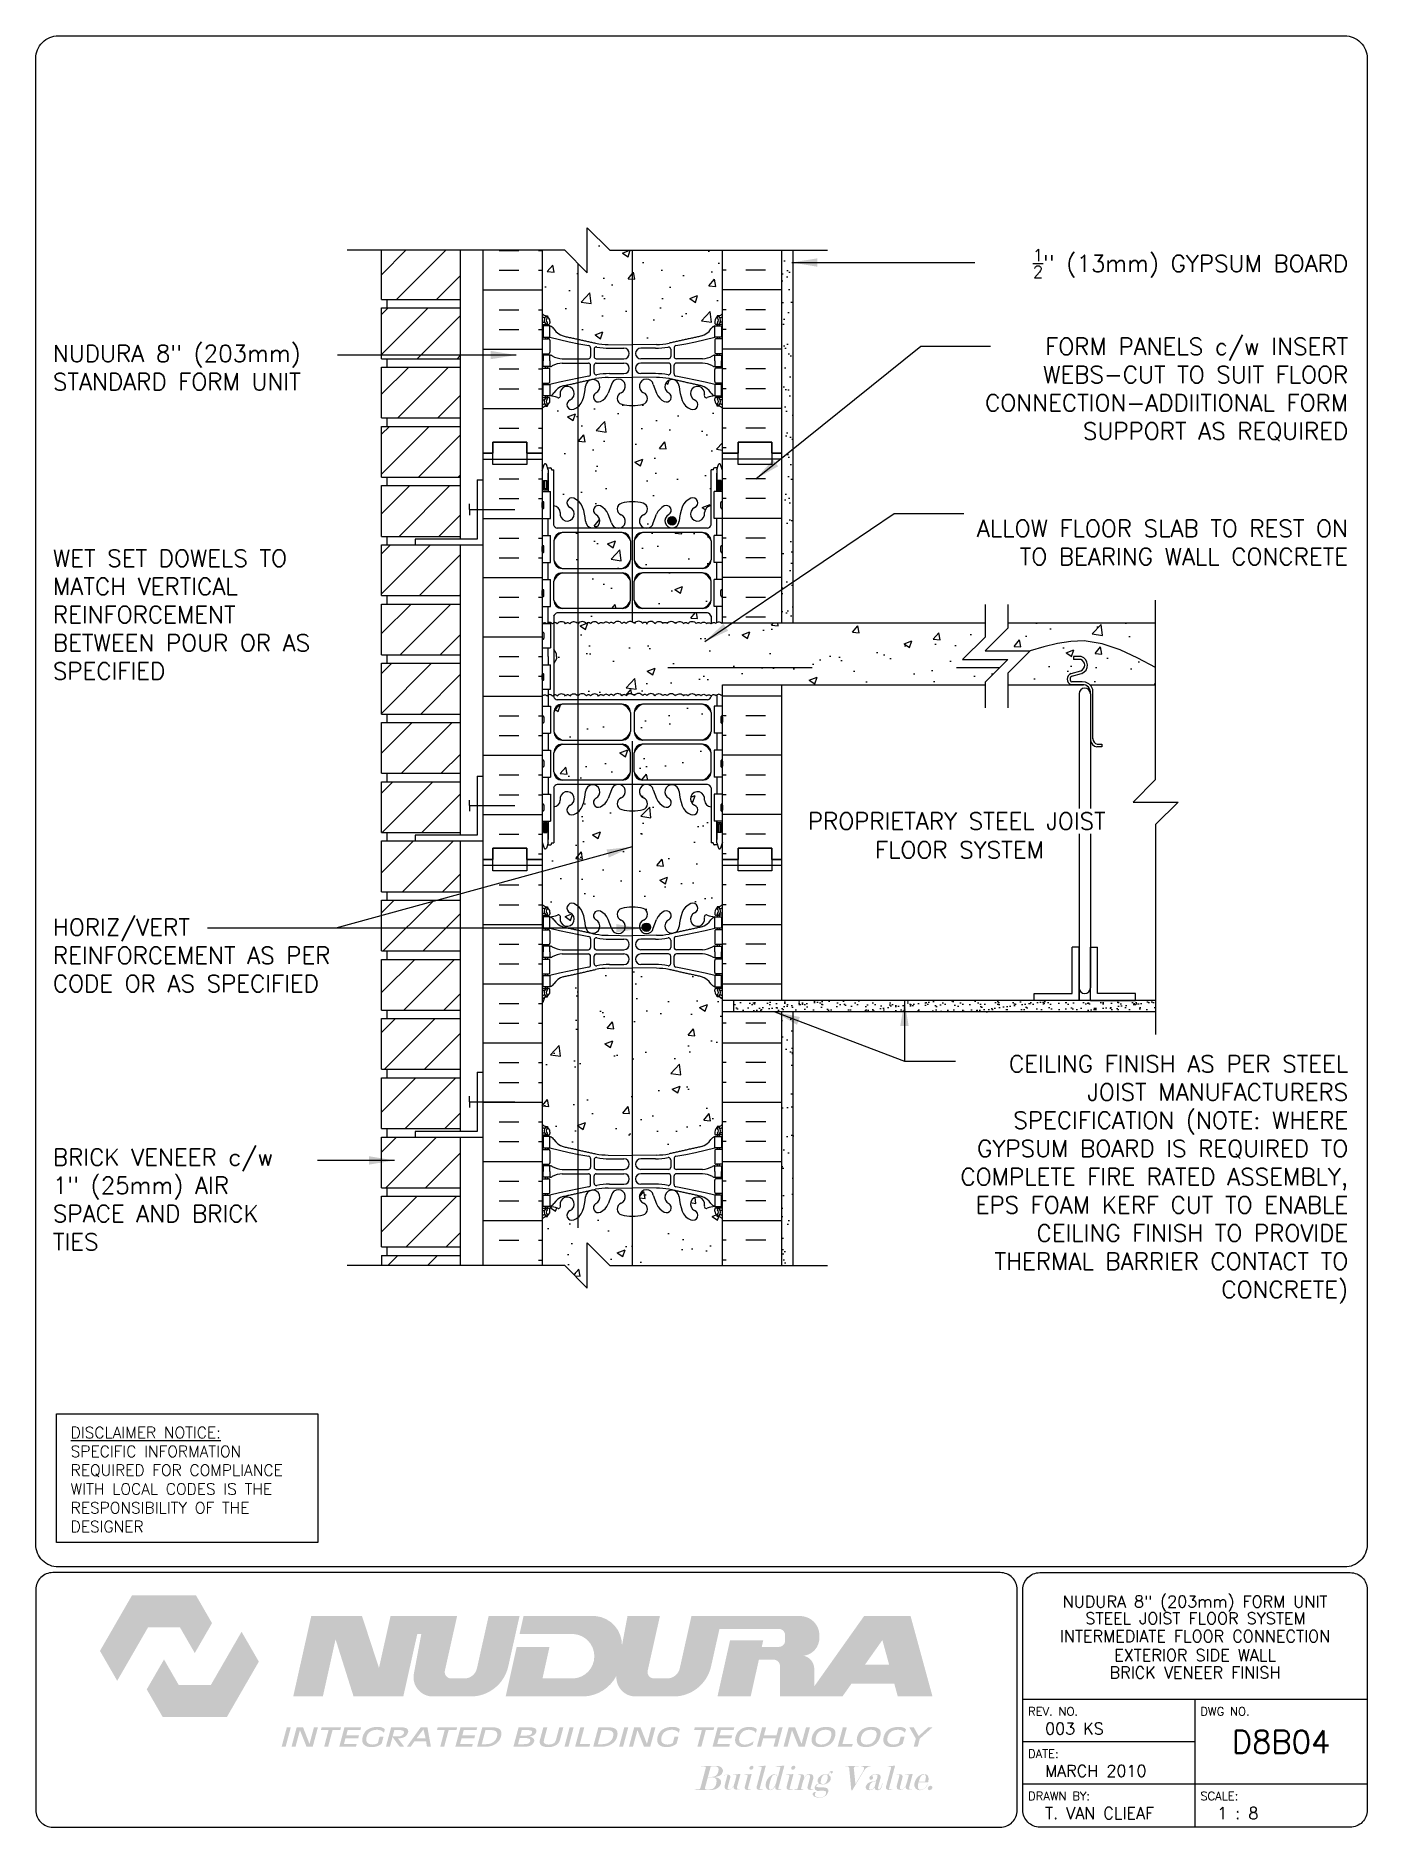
# Paper-space layout 'D8B04' of a CAD drawing. Header units: inches. Extents: x 0.42 to 7.8, y 0.49 to 10.41.
# The model-space entities are those that its viewports show. They can reach past a viewport. Long polylines and large blocks are cut down to what shows.
import ezdxf
from ezdxf.enums import TextEntityAlignment as Align

# ---------------------------------------------------------------- set-up
doc = ezdxf.new("R2010")
doc.units = ezdxf.units.IN
doc.header["$LTSCALE"] = 0.5
doc.header["$MEASUREMENT"] = 0
doc.linetypes.add('DASHED2', pattern=[0.375, 0.25, -0.125])
doc.linetypes.add('HIDDEN2', pattern=[0.1875, 0.125, -0.0625])
for name, color, linetype in [('HATCH', 12, 'Continuous'), ('line25', 2, 'Continuous'), ('LINE3', 3, 'Continuous'), ('LINE50', 5, 'Continuous'), ('LINE9', 9, 'Continuous'), ('LOGO', 7, 'Continuous'), ('TBK_LINE65', 3, 'Continuous'), ('TBK_TEXT', 4, 'Continuous'), ('TEXT', 4, 'Continuous'), ('Web_Edge', 9, 'Continuous')]:
    doc.layers.add(name, color=color, linetype=linetype)
doc.styles.add('DIM', font='romans.shx', dxfattribs={"width": 0.7})
doc.styles.add('ROMANS', font='romans.shx', dxfattribs={"height": 0.75})
doc.dimstyles.new('ext_12', dxfattribs={"dimscale": 12, "dimtxt": 0.075, "dimasz": 0.09375, "dimexe": 0.09375, "dimexo": 0.0625, "dimgap": 0.0625, "dimtad": 1, "dimdec": 1, "dimzin": 2, "dimdsep": 46, "dimlunit": 4, "dimtxsty": 'DIM', "dimcen": 0.09, "dimdle": 0.09375, "dimclrt": 4, "dimadec": 0, "dimazin": 0, "dimtfac": 1, "dimtdec": 1, "dimtmove": 2, "dimatfit": 3, "dimfxl": 1, "dimfrac": 2, "dimtolj": 1, "dimtzin": 0, "dimarcsym": 0})
pattern_1 = [(37.5, (84.0462, -34.035), (-0.0314967, 0.963412), [0, -0.76, 0, -0.85, 0, -0.8125]), (7.5, (84.0462, -34.035), (0.8848884, 1.411073), [0, -0.41, 0, -0.685, 0, -0.2625]), (327.5, (83.4312, -34.035), (1.557071, 0.0028295), [0, -0.25, 0, -0.9, 0, -1.175]), (317.5, (83.4312, -34.035), (1.503063, 0.438838), [0, -0.125, 0, -0.59, 0, -0.675])]

psp = doc.layouts.new('D8B04')

# ---------------------------------------------------------------- texts
at = {"layer": 'TBK_TEXT', "color": 7, "style": 'ROMANS'}
for s, p in [('REV. NO.', (5.9215, 1.107)), ('DWG NO.', (6.876, 1.107)), ('DATE:', (5.9215, 0.8726)), ('DRAWN BY:', (5.9215, 0.6382)), ('SCALE:', (6.876, 0.6382))]:
    psp.add_text(s, height=0.04688, dxfattribs=at).set_placement(p)
at = {"layer": 'TEXT', "insert": (0.6134, 2.7065), "char_height": 0.0625, "width": 1.41371, "attachment_point": 1, "style": 'ROMANS'}
psp.add_mtext('{\\Fromans.shx|c1;\\LDISCLAIMER NOTICE:\\l\\PSPECIFIC INFORMATION REQUIRED FOR COMPLIANCE WITH LOCAL CODES IS THE RESPONSIBILITY OF THE DESIGNER}', dxfattribs=at)

msp = doc.modelspace()

# ---------------------------------------------------------------- texts
at = {"layer": 'TEXT', "style": 'ROMANS'}
for s, p in [('PROPRIETARY STEEL JOIST', (204.312, 154.896)), (' FLOOR SYSTEM ', (206.782, 153.622))]:
    msp.add_text(s, height=0.75, dxfattribs=at).set_placement(p, align=Align.MIDDLE_LEFT)
at = {"layer": 'TEXT', "char_height": 0.75, "style": 'ROMANS'}
for s, insert, width, attachment_point in [('\\A1;{\\H0.7x;\\S1/2;}" (13mm) GYPSUM BOARD', (228.279, 179.613), 19.5775, 6), ('\\A1;FORM PANELS c/w INSERT WEBS-CUT TO SUIT FLOOR CONNECTION-ADDIITIONAL FORM SUPPORT AS REQUIRED', (228.279, 174.024), 19.5775, 6), ('NUDURA 8" (203mm) STANDARD FORM UNIT', (170.831, 174.998), 12.95276, 4), ('ALLOW FLOOR SLAB TO REST ON TO BEARING WALL CONCRETE', (228.27, 167.246), 18.08617, 6), ('WET SET DOWELS TO MATCH VERTICAL REINFORCEMENT \\PBETWEEN POUR OR AS SPECIFIED', (170.831, 164.047), 12.95276, 4), ('HORIZ/VERT REINFORCEMENT AS PER CODE OR AS SPECIFIED', (170.831, 148.944), 14.3068, 4), ('CEILING FINISH AS PER STEEL JOIST MANUFACTURERS SPECIFICATION (NOTE: WHERE GYPSUM BOARD IS REQUIRED TO COMPLETE FIRE RATED ASSEMBLY, EPS FOAM KERF CUT TO ENABLE CEILING FINISH TO PROVIDE THERMAL BARRIER CONTACT TO CONCRETE)', (228.279, 139.009), 19.5775, 6), ('BRICK VENEER c/w 1" (25mm) AIR SPACE AND BRICK TIES', (170.831, 138.123), 11.57492, 4)]:
    msp.add_mtext(s, dxfattribs=dict(at, insert=insert, width=width, attachment_point=attachment_point))

# ---------------------------------------------------------------- blocks, each defined once
blk = doc.blocks.new('TITLEBLOCK-Tag')
at = {"style": 'ROMANS'}
for tag, height, p in [('TITLE_LINE_1', 0.065, (0.927, -0.1328)), ('TITLE_LINE_2', 0.065, (0.9294, -0.2258)), ('CENTRE-LINE-3', 0.065, (0.927, -0.3246)), ('TITLE_LINE_4', 0.065, (0.927, -0.4299)), ('TITLE_LINE_5', 0.065, (0.927, -0.526)), ('DWG', 0.125, (1.4043, -0.9102))]:
    blk.add_attdef(tag, text='', height=height, dxfattribs=at).set_placement(p, align=Align.MIDDLE_CENTER)
for tag, p in [('LATEST_REVISION', (0.0954, -0.8366)), ('REVISION_DATE', (0.0954, -1.071)), ('DRAWN_BY', (0.0954, -1.3053)), ('SCALE', (1.0499, -1.3053))]:
    blk.add_attdef(tag, text='', height=0.065, dxfattribs=at).set_placement(p, align=Align.MIDDLE_LEFT)

# ---------------------------------------------------------------- hatches: boundary and pattern name
at = {"layer": 'HATCH'}
h = msp.add_hatch(dxfattribs=at)
h.set_pattern_fill('AR-CONC', color=256, scale=0.5)
h.set_pattern_definition([(50, (0, 0), (3.5863, -0.31376), [0.375, -4.125]), (355, (0, 0), (-0.693757, 3.76096), [0.3, -3.3]), (100.4514, (0.299, -0.026), (2.892544, 3.4472), [0.3187, -3.50571]), (46.1842, (0, 1), (5.33621, -0.827596), [0.5625, -6.1875]), (96.6356, (0.4447, 0.931), (4.67331, 4.87059), [0.47805, -5.25857]), (351.1842, (0, 1), (4.67331, 4.87059), [0.45, -4.95]), (21, (0.5, 0.75), (2.984535, -2.013094), [0.375, -4.125]), (326, (0.5, 0.75), (1.216577, 3.62575), [0.3, -3.3]), (71.4514, (0.7487, 0.5822), (4.20111, 1.612656), [0.3187, -3.50571]), (37.5, (0, 0), (0.060799, 1.664469), [0, -3.26, 0, -3.35, 0, -3.3125]), (7.5, (0, 0), (1.315348, 1.972059), [0, -1.91, 0, -3.185, 0, -1.2625]), (327.5, (-1.115, 0), (2.669112, -0.1127744), [0, -1.25, 0, -3.9, 0, -5.175]), (317.5, (-1.615, 0), (2.91593, 0.500525), [0, -1.625, 0, -2.59, 0, -3.675])])
edge = h.paths.add_edge_path()
edge.add_line((200.531, 180.198), (195.531, 180.198))
edge.add_line((195.531, 180.198), (194.531, 181.198))
edge.add_line((194.531, 181.198), (194.531, 179.198))
edge.add_line((194.531, 179.198), (193.531, 180.198))
edge.add_line((193.531, 180.198), (192.531, 180.198))
edge.add_line((192.531, 180.198), (192.531, 177.39))
edge.add_arc((192.877, 177.751), 0.5, 226.21089, 246.42182)
edge.add_line((192.677, 177.293), (192.767, 177.293))
edge.add_line((192.767, 177.293), (192.767, 177.251))
edge.add_arc((192.627, 177.044), 0.25, 0, 55.9442, ccw=False)
edge.add_line((192.877, 177.044), (192.877, 176.976))
edge.add_arc((192.814, 176.976), 0.0625, -90, 0, ccw=False)
edge.add_line((192.814, 176.914), (192.767, 176.914))
edge.add_line((192.767, 176.914), (192.767, 176.844))
edge.add_line((192.767, 176.844), (192.872, 176.844))
edge.add_arc((192.749, 176.501), 0.364, 32.04242, 70.33874, ccw=False)
edge.add_arc((193.672, 177.112), 0.743, 214.22802, 253.81071)
edge.add_spline(control_points=[(193.465, 176.398), (194.902, 176.078)], knot_values=[0, 0, 1, 1], degree=1, periodic=0)
edge.add_arc((195.459, 179.009), 2.984, 259.25462, 270.09947)
edge.add_line((195.464, 176.026), (196.531, 176.01))
edge.add_line((196.531, 176.01), (197.597, 176.026))
edge.add_arc((197.602, 179.009), 2.984, 269.90053, 280.74538)
edge.add_spline(control_points=[(198.159, 176.078), (199.596, 176.398)], knot_values=[0, 0, 1, 1], degree=1, periodic=0)
edge.add_arc((199.389, 177.112), 0.743, 286.18929, 325.77198)
edge.add_arc((200.312, 176.501), 0.364, 109.66126, 147.95758, ccw=False)
edge.add_line((200.19, 176.844), (200.295, 176.844))
edge.add_line((200.295, 176.844), (200.295, 176.914))
edge.add_line((200.295, 176.914), (200.247, 176.914))
edge.add_arc((200.247, 176.976), 0.0625, 180, 270, ccw=False)
edge.add_line((200.185, 176.976), (200.185, 177.044))
edge.add_arc((200.435, 177.044), 0.25, 124.0558, 180, ccw=False)
edge.add_line((200.295, 177.251), (200.295, 177.293))
edge.add_line((200.295, 177.293), (200.385, 177.293))
edge.add_arc((200.185, 177.751), 0.5, 293.57818, 313.78911)
edge.add_line((200.531, 177.39), (200.531, 180.198))
h.paths.add_polyline_path([(200.346, 170.699, -0.6), (200.446, 170.699), (200.531, 170.438), (200.531, 171.198), (200.531, 173.198, 0.088416), (200.385, 173.295), (200.295, 173.295), (200.295, 173.337, -0.249069), (200.185, 173.544), (200.185, 173.611, -0.414214), (200.247, 173.674), (200.295, 173.674), (200.295, 173.744), (200.19, 173.744, 0.085348), (199.86, 173.668, -0.669601), (199.728, 173.788, 2.087231), (199.294, 173.564, -1), (199.13, 173.155, -0.21345), (198.738, 173.544, -0.068226), (198.602, 174.172, 1.753171), (198.151, 173.876, -0.940793), (197.948, 173.492, -0.173075), (197.602, 173.859), (197.459, 174.246, 1.612474), (197.028, 173.886, -0.734872), (197.005, 173.375, -0.068475), (196.531, 173.313, -0.068475), (196.056, 173.375, -0.734872), (196.033, 173.886, 1.612474), (195.602, 174.246), (195.459, 173.859, -0.173075), (195.113, 173.492, -0.940793), (194.91, 173.876, 1.753171), (194.459, 174.172, -0.068226), (194.323, 173.544, -0.21345), (193.931, 173.155, -1), (193.767, 173.564, 2.087231), (193.334, 173.788, -0.669601), (193.201, 173.668, 0.085348), (192.872, 173.744), (192.767, 173.744), (192.767, 173.674), (192.814, 173.674, -0.414214), (192.877, 173.611), (192.877, 173.544, -0.249069), (192.767, 173.337), (192.767, 173.295), (192.677, 173.295, 0.088416), (192.531, 173.198), (192.531, 171.198), (192.531, 170.438), (192.616, 170.699, -0.6), (192.716, 170.699), (192.765, 170.549), (192.891, 170.549, -0.414214), (192.941, 170.499), (192.941, 170.469), (193.041, 170.469), (193.041, 168.867, -0.380397), (193.334, 168.572, 2.087231), (193.767, 168.797, -1), (193.931, 169.206, -0.21345), (194.323, 168.816, -0.068226), (194.459, 168.189, 1.753171), (194.91, 168.485, -0.940793), (195.113, 168.868, -0.173075), (195.459, 168.502), (195.602, 168.115, 1.612474), (196.033, 168.474, -0.734872), (196.056, 168.986, -0.068475), (196.531, 169.048, -0.068475), (197.005, 168.986, -0.734872), (197.028, 168.474, 1.612474), (197.459, 168.115), (197.602, 168.502, -0.173075), (197.948, 168.868, -0.940793), (198.151, 168.485, 1.753171), (198.602, 168.189, -0.068226), (198.738, 168.816, -0.21345), (199.13, 169.206, -1), (199.294, 168.797, 2.087231), (199.728, 168.572, -0.380392), (200.021, 168.867), (200.021, 170.469), (200.121, 170.469), (200.121, 170.499, -0.414214), (200.171, 170.549), (200.297, 170.549)])
h.paths.add_polyline_path([(212.178, 163.688), (200.531, 163.688, 0.108896), (200.49, 163.651, 0.520567), (200.243, 163.651, 0.44555), (200.031, 163.636, 0.44555), (199.818, 163.651, 0.520567), (199.571, 163.651, 0.520567), (199.36, 163.651, 0.520567), (198.994, 163.651, 0.520567), (198.804, 163.651, 0.449497), (198.484, 163.681, 1.097989), (198.442, 163.651, 0.529424), (198.073, 163.656, 0.520567), (197.883, 163.656, 0.520567), (197.531, 163.649, 0.520567), (197.179, 163.656, 0.520567), (196.989, 163.656, 0.529424), (196.619, 163.651, 1.097989), (196.577, 163.681, 0.449497), (196.257, 163.651, 0.520567), (196.067, 163.651, 0.520567), (195.701, 163.651, 0.520567), (195.49, 163.651, 0.520567), (195.243, 163.651, 0.44555), (195.031, 163.636, 0.520567), (194.679, 163.643, 0.520567), (194.489, 163.643, 0.529424), (194.119, 163.638, 1.097989), (194.077, 163.669, 0.449497), (193.757, 163.638, 0.520567), (193.567, 163.638, 0.520567), (193.201, 163.638, 0.36457), (193.041, 163.681), (193.041, 162.51), (193.161, 162.31), (193.161, 162.198), (193.161, 162.085), (193.041, 161.885), (193.041, 160.483, -0.36457), (193.201, 160.44, -0.520567), (193.567, 160.44, -0.520567), (193.757, 160.44, -0.449497), (194.077, 160.47, -0.974643), (194.123, 160.445, -0.520567), (194.489, 160.445, -0.520567), (194.679, 160.445, -0.520567), (195.031, 160.438, -0.44555), (195.243, 160.452, -0.520567), (195.49, 160.452, -0.520567), (195.701, 160.452, -0.520567), (196.067, 160.452, -0.520567), (196.257, 160.452, -0.449497), (196.577, 160.483, -0.974643), (196.623, 160.457, -0.520567), (196.989, 160.457, -0.520567), (197.179, 160.457, -0.520567), (197.531, 160.45, -0.520567), (197.883, 160.457, -0.520567), (198.073, 160.457, -0.520567), (198.439, 160.457, -0.974643), (198.484, 160.483, -0.449497), (198.804, 160.452, -0.520567), (198.994, 160.452, -0.520567), (199.36, 160.452, -0.520567), (199.571, 160.452, -0.520567), (199.818, 160.452, -0.44555), (200.031, 160.438, -0.44555), (200.243, 160.452, -0.520567), (200.49, 160.452, -0.108896), (200.531, 160.49), (200.531, 160.938), (212.178, 160.938), (212.178, 161.054), (213.178, 162.054), (211.178, 162.054), (212.178, 163.054)])
h.paths.add_polyline_path([(200.021, 163.979, 0.268138), (199.859, 164.127), (193.202, 164.127, 0.268156), (193.041, 163.979), (193.041, 163.681, -0.36457), (193.201, 163.638, -0.520567), (193.567, 163.638, -0.520567), (193.757, 163.638, -0.449497), (194.077, 163.669, -0.974643), (194.123, 163.643, -0.520567), (194.489, 163.643, -0.520567), (194.679, 163.643, -0.520567), (195.031, 163.636, -0.44555), (195.243, 163.651, -0.520567), (195.49, 163.651, -0.520567), (195.701, 163.651, -0.520567), (196.067, 163.651, -0.520567), (196.257, 163.651, -0.449497), (196.577, 163.681, -0.974643), (196.623, 163.656, -0.520567), (196.989, 163.656, -0.520567), (197.179, 163.656, -0.520567), (197.531, 163.649, -0.520567), (197.883, 163.656, -0.520567), (198.073, 163.656, -0.520567), (198.439, 163.656, -0.974643), (198.484, 163.681, -0.449497), (198.804, 163.651, -0.520567), (198.994, 163.651, -0.520567), (199.36, 163.651, -0.520567), (199.571, 163.651, -0.520567), (199.818, 163.651, -0.4142), (200.021, 163.648)])
h.paths.add_polyline_path([(196.454, 164.689), (196.454, 165.53, 0.225652), (196.079, 165.905), (193.416, 165.905, 0.225652), (193.041, 165.53), (193.041, 164.689, 0.225652), (193.416, 164.314), (196.079, 164.314, 0.225652)])
h.paths.add_polyline_path([(200.021, 165.53, 0.225652), (199.646, 165.905), (196.982, 165.905, 0.225652), (196.607, 165.53), (196.607, 164.689, 0.225652), (196.982, 164.314), (199.646, 164.314, 0.225652), (200.021, 164.689)])
h.paths.add_polyline_path([(200.021, 167.312, 0.225652), (199.646, 167.687), (196.982, 167.687, 0.225652), (196.607, 167.312), (196.607, 166.471, 0.225652), (196.982, 166.096), (199.646, 166.096, 0.225652), (200.021, 166.471)])
h.paths.add_polyline_path([(196.454, 167.312, 0.225652), (196.079, 167.687), (193.416, 167.687, 0.225652), (193.041, 167.312), (193.041, 166.471, 0.225652), (193.416, 166.096), (196.079, 166.096, 0.225652), (196.454, 166.471)])
h.paths.add_polyline_path([(196.454, 157.924, 0.225652), (196.079, 158.299), (193.416, 158.299, 0.225652), (193.041, 157.924), (193.041, 157.084, 0.225652), (193.416, 156.709), (196.079, 156.709, 0.225652), (196.454, 157.084)])
h.paths.add_polyline_path([(196.454, 158.865), (196.454, 159.706, 0.225652), (196.079, 160.081), (193.416, 160.081, 0.225652), (193.041, 159.706), (193.041, 158.865, 0.225652), (193.416, 158.49), (196.079, 158.49, 0.225652)])
h.paths.add_polyline_path([(200.021, 159.706, 0.225652), (199.646, 160.081), (196.982, 160.081, 0.225652), (196.607, 159.706), (196.607, 158.865, 0.225652), (196.982, 158.49), (199.646, 158.49, 0.225652), (200.021, 158.865)])
h.paths.add_polyline_path([(200.021, 157.924, 0.225652), (199.646, 158.299), (196.982, 158.299, 0.225652), (196.607, 157.924), (196.607, 157.084, 0.225652), (196.982, 156.709), (199.646, 156.709, 0.225652), (200.021, 157.084)])
h.paths.add_polyline_path([(200.531, 153.198), (200.531, 153.957), (200.446, 153.696, -0.6), (200.346, 153.696), (200.297, 153.846), (200.171, 153.846, -0.414214), (200.121, 153.896), (200.121, 153.926), (200.021, 153.926), (200.021, 155.528, -0.380392), (199.728, 155.823, 2.087231), (199.294, 155.598, -1), (199.13, 155.19, -0.21345), (198.738, 155.579, -0.069923), (198.601, 156.223, 1.702394), (198.151, 155.91, -0.940793), (197.948, 155.527, -0.173075), (197.602, 155.893), (197.459, 156.28, 1.612474), (197.028, 155.921, -0.734872), (197.005, 155.41, -0.068475), (196.531, 155.348, -0.068475), (196.056, 155.41, -0.734872), (196.033, 155.921, 1.612474), (195.602, 156.28), (195.459, 155.893, -0.173075), (195.113, 155.527, -0.940793), (194.91, 155.91, 1.702394), (194.46, 156.223, -0.069923), (194.323, 155.579, -0.21345), (193.931, 155.19, -1), (193.767, 155.598, 2.087231), (193.334, 155.823, -0.380397), (193.041, 155.528), (193.041, 153.926), (192.941, 153.926), (192.941, 153.896, -0.414214), (192.891, 153.846), (192.765, 153.846), (192.716, 153.696, -0.6), (192.616, 153.696), (192.531, 153.957), (192.531, 153.198), (192.531, 151.198, 0.088416), (192.677, 151.1), (192.767, 151.1), (192.767, 151.059, -0.249069), (192.877, 150.851), (192.877, 150.784, -0.414214), (192.814, 150.721), (192.767, 150.721), (192.767, 150.651), (192.872, 150.651, 0.085348), (193.201, 150.727, -0.669601), (193.334, 150.607, 2.087231), (193.767, 150.831, -1), (193.931, 151.24, -0.21345), (194.323, 150.851, -0.069923), (194.46, 150.207, 1.702394), (194.91, 150.52, -0.940793), (195.113, 150.903, -0.173075), (195.459, 150.536), (195.602, 150.149, 1.612474), (196.033, 150.509, -0.734872), (196.056, 151.02, -0.068475), (196.531, 151.082, -0.068475), (197.005, 151.02, -0.734872), (197.028, 150.509, 1.612474), (197.459, 150.149), (197.602, 150.536, -0.173075), (197.948, 150.903, -0.940793), (198.151, 150.52, 1.702394), (198.601, 150.207, -0.069923), (198.738, 150.851, -0.21345), (199.13, 151.24, -1), (199.294, 150.831, 2.087231), (199.728, 150.607, -0.669601), (199.86, 150.727, 0.085348), (200.19, 150.651), (200.295, 150.651), (200.295, 150.721), (200.247, 150.721, -0.414214), (200.185, 150.784), (200.185, 150.851, -0.249069), (200.295, 151.059), (200.295, 151.1), (200.385, 151.1, 0.088416), (200.531, 151.198)])
h.paths.add_polyline_path([(200.531, 137.266, 0.088416), (200.385, 137.364), (200.295, 137.364), (200.295, 137.405, -0.249069), (200.185, 137.613), (200.185, 137.68, -0.414214), (200.247, 137.743), (200.295, 137.743), (200.295, 137.813), (200.19, 137.813, 0.085348), (199.86, 137.737, -0.669601), (199.728, 137.857, 2.087231), (199.294, 137.633, -1), (199.13, 137.224, -0.21345), (198.738, 137.613, -0.069923), (198.601, 138.257, 1.702394), (198.151, 137.944, -0.940793), (197.948, 137.561, -0.173075), (197.602, 137.928), (197.459, 138.315, 1.612474), (197.028, 137.955, -0.734872), (197.005, 137.444, -0.068475), (196.531, 137.382, -0.068475), (196.056, 137.444, -0.734872), (196.033, 137.955, 1.612474), (195.602, 138.315), (195.459, 137.928, -0.173075), (195.113, 137.561, -0.940793), (194.91, 137.944, 1.702394), (194.46, 138.257, -0.069923), (194.323, 137.613, -0.21345), (193.931, 137.224, -1), (193.767, 137.633, 2.087231), (193.334, 137.857, -0.669601), (193.201, 137.737, 0.085348), (192.872, 137.813), (192.767, 137.813), (192.767, 137.743), (192.814, 137.743, -0.414214), (192.877, 137.68), (192.877, 137.613, -0.249069), (192.767, 137.405), (192.767, 137.364), (192.677, 137.364, 0.088416), (192.531, 137.266), (192.531, 135.198), (193.531, 135.198), (194.531, 134.198), (194.531, 136.198), (195.531, 135.198), (200.531, 135.198)])
h.paths.add_polyline_path([(219.738, 163.688), (213.178, 163.688), (213.178, 163.449), (212.178, 162.449), (214.178, 162.449), (213.178, 161.449), (213.178, 160.938), (213.576, 160.938), (215.987, 160.938, -0.679626), (215.987, 161.438), (216.421, 161.56, 0.684458), (216.421, 162.06), (216.098, 162.06), (216.098, 162.185), (216.442, 162.185, -0.714868), (216.46, 161.442), (216.029, 161.32, 0.616244), (216.015, 161.063), (216.483, 161.063, -0.207325), (216.829, 160.938), (219.738, 160.938)])
h = msp.add_hatch(dxfattribs=at)
h.set_pattern_fill('ANSI31', color=256, scale=10, style=0)
h.set_pattern_definition([(45, (199.9681, 170.6976), (-0.883883, 0.883883), [])])
h.paths.add_polyline_path([(188.906, 180.198), (185.406, 180.198), (185.406, 178.018), (188.906, 178.018)])
h.paths.add_polyline_path([(188.906, 177.643), (185.406, 177.643), (185.406, 175.393), (188.906, 175.393)])
h.paths.add_polyline_path([(188.906, 175.018), (185.406, 175.018), (185.406, 172.768), (188.906, 172.768)])
h.paths.add_polyline_path([(188.906, 172.393), (185.406, 172.393), (185.406, 170.143), (188.906, 170.143)])
h.paths.add_polyline_path([(188.906, 169.768), (185.406, 169.768), (185.406, 167.518), (188.906, 167.518)])
h.paths.add_polyline_path([(188.906, 167.143), (186.896, 167.143), (185.406, 167.143), (185.406, 164.893), (188.906, 164.893)])
h.paths.add_polyline_path([(188.906, 164.518), (185.406, 164.518), (185.406, 162.268), (188.906, 162.268)])
h.paths.add_polyline_path([(188.906, 161.893), (185.406, 161.893), (185.406, 159.643), (188.906, 159.643)])
h.paths.add_polyline_path([(188.906, 159.268), (185.406, 159.268), (185.406, 157.018), (188.906, 157.018)])
h.paths.add_polyline_path([(188.906, 156.643), (185.406, 156.643), (185.406, 154.393), (188.906, 154.393)])
h.paths.add_polyline_path([(188.906, 154.018), (186.896, 154.018), (185.406, 154.018), (185.406, 151.768), (188.906, 151.768)])
h.paths.add_polyline_path([(188.906, 151.393), (185.406, 151.393), (185.406, 149.143), (188.906, 149.143)])
h.paths.add_polyline_path([(188.906, 148.768), (185.406, 148.768), (185.406, 146.518), (188.906, 146.518)])
h.paths.add_polyline_path([(188.906, 146.143), (185.406, 146.143), (185.406, 143.893), (188.906, 143.893)])
h.paths.add_polyline_path([(188.906, 143.518), (185.406, 143.518), (185.406, 141.268), (188.906, 141.268)])
h.paths.add_polyline_path([(188.906, 140.893), (185.406, 140.893), (185.406, 138.643), (188.906, 138.643)])
h.paths.add_polyline_path([(188.906, 138.268), (185.406, 138.268), (185.406, 136.018), (188.906, 136.018)])
h.paths.add_polyline_path([(188.906, 135.643), (185.406, 135.643), (185.406, 135.198), (188.906, 135.198)])
h = msp.add_hatch(dxfattribs=at)
h.set_pattern_fill('AR-SAND', color=256, scale=0.5, style=0)
h.set_pattern_definition(pattern_1)
h.paths.add_polyline_path([(203.156, 163.688), (203.656, 163.688), (203.656, 166.394), (203.156, 166.147)])
h.paths.add_polyline_path([(203.656, 170.835), (203.156, 170.588), (203.156, 166.147), (203.656, 166.394)])
h.paths.add_polyline_path([(203.656, 172.499), (203.156, 172.499), (203.156, 171.198), (203.156, 170.588), (203.656, 170.835)])
h.paths.add_polyline_path([(203.656, 180.198), (203.156, 180.198), (203.156, 172.499), (203.656, 172.499)])
h = msp.add_hatch(dxfattribs=at)
h.set_pattern_fill('INSUL', color=256, scale=7, style=0)
h.set_pattern_definition([(0, (-2733.631, -243.812), (0, 2.625), []), (0, (-2733.631, -242.937), (0, 2.625), [0.875, -0.875]), (0, (-2733.631, -242.062), (0, 2.625), [0.875, -0.875])])
h.paths.add_polyline_path([(189.906, 153.198), (190.343, 153.198), (190.343, 153.698), (191.843, 153.698), (191.843, 153.198), (192.531, 153.198), (192.531, 171.198), (191.843, 171.198), (191.843, 171.698), (190.343, 171.698), (190.343, 171.198), (189.906, 171.198)])
h = msp.add_hatch(dxfattribs=at)
h.set_pattern_fill('INSUL', color=256, scale=7, style=0)
h.set_pattern_definition([(0, (-2733.631, -261.812), (0, 2.625), []), (0, (-2733.631, -260.937), (0, 2.625), [0.875, -0.875]), (0, (-2733.631, -260.062), (0, 2.625), [0.875, -0.875])])
h.paths.add_polyline_path([(189.906, 135.198), (190.343, 135.198), (190.343, 135.698), (191.843, 135.698), (191.843, 135.198), (192.531, 135.198), (192.531, 153.198), (191.843, 153.198), (191.843, 153.698), (190.343, 153.698), (190.343, 153.198), (189.906, 153.198)])
h = msp.add_hatch(dxfattribs=at)
h.set_pattern_fill('INSUL', color=256, scale=7, style=0)
h.set_pattern_definition([(180, (3126.6922, -261.812), (0, 2.625), []), (180, (3126.6922, -260.937), (0, 2.625), [0.875, -0.875]), (180, (3126.6922, -260.062), (0, 2.625), [0.875, -0.875])])
h.paths.add_polyline_path([(200.531, 146.938), (203.156, 146.938), (203.156, 153.198), (202.718, 153.198), (202.718, 153.698), (201.218, 153.698), (201.218, 153.198), (200.531, 153.198)])
h.paths.add_polyline_path([(203.156, 146.438), (200.531, 146.438), (200.531, 135.198), (201.218, 135.198), (201.218, 135.698), (202.718, 135.698), (202.718, 135.198), (203.156, 135.198)])
h = msp.add_hatch(dxfattribs=at)
h.set_pattern_fill('AR-CONC', color=256, scale=0.5)
edge = h.paths.add_edge_path()
edge.add_arc((200.185, 146.644), 0.5, 46.21089, 66.42182)
edge.add_line((200.385, 147.103), (200.295, 147.103))
edge.add_line((200.295, 147.103), (200.295, 147.144))
edge.add_arc((200.435, 147.351), 0.25, 180, 235.9442, ccw=False)
edge.add_line((200.185, 147.351), (200.185, 147.419))
edge.add_arc((200.247, 147.419), 0.0625, 90, 180, ccw=False)
edge.add_line((200.247, 147.481), (200.295, 147.481))
edge.add_line((200.295, 147.481), (200.295, 147.551))
edge.add_line((200.295, 147.551), (200.19, 147.551))
edge.add_arc((200.312, 147.894), 0.364, 214.97751, 250.33874, ccw=False)
edge.add_arc((199.389, 147.283), 0.743, 32.79192, 73.81071)
edge.add_spline(control_points=[(199.596, 147.997), (198.159, 148.317)], knot_values=[0, 0, 1, 1], degree=1, periodic=0)
edge.add_arc((197.602, 145.386), 2.984, 79.25462, 90.09947)
edge.add_line((197.597, 148.37), (196.531, 148.385))
edge.add_line((196.531, 148.385), (195.464, 148.37))
edge.add_arc((195.459, 145.386), 2.984, 89.90053, 100.74538)
edge.add_spline(control_points=[(194.902, 148.317), (193.465, 147.997)], knot_values=[0, 0, 1, 1], degree=1, periodic=0)
edge.add_arc((193.672, 147.283), 0.743, 106.18929, 147.20808)
edge.add_arc((192.749, 147.894), 0.364, 289.66126, 325.02249, ccw=False)
edge.add_line((192.872, 147.551), (192.767, 147.551))
edge.add_line((192.767, 147.551), (192.767, 147.481))
edge.add_line((192.767, 147.481), (192.814, 147.481))
edge.add_arc((192.814, 147.419), 0.0625, 0, 90, ccw=False)
edge.add_line((192.877, 147.419), (192.877, 147.351))
edge.add_arc((192.627, 147.351), 0.25, 304.0558, 360, ccw=False)
edge.add_line((192.767, 147.144), (192.767, 147.103))
edge.add_line((192.767, 147.103), (192.677, 147.103))
edge.add_arc((192.877, 146.644), 0.5, 113.57818, 133.78911)
edge.add_line((192.531, 147.005), (192.531, 141.459))
edge.add_arc((192.877, 141.82), 0.5, 226.21089, 246.42182)
edge.add_line((192.677, 141.361), (192.767, 141.361))
edge.add_line((192.767, 141.361), (192.767, 141.32))
edge.add_arc((192.627, 141.113), 0.25, 0, 55.9442, ccw=False)
edge.add_line((192.877, 141.113), (192.877, 141.045))
edge.add_arc((192.814, 141.045), 0.0625, -90, 0, ccw=False)
edge.add_line((192.814, 140.983), (192.767, 140.983))
edge.add_line((192.767, 140.983), (192.767, 140.913))
edge.add_line((192.767, 140.913), (192.872, 140.913))
edge.add_arc((192.749, 140.57), 0.364, 34.97751, 70.33874, ccw=False)
edge.add_arc((193.672, 141.181), 0.743, 212.79192, 253.81071)
edge.add_spline(control_points=[(193.465, 140.467), (194.902, 140.147)], knot_values=[0, 0, 1, 1], degree=1, periodic=0)
edge.add_arc((195.459, 143.078), 2.984, 259.25462, 270.09947)
edge.add_line((195.464, 140.094), (196.531, 140.079))
edge.add_line((196.531, 140.079), (197.597, 140.094))
edge.add_arc((197.602, 143.078), 2.984, 269.90053, 280.74538)
edge.add_spline(control_points=[(198.159, 140.147), (199.596, 140.467)], knot_values=[0, 0, 1, 1], degree=1, periodic=0)
edge.add_arc((199.389, 141.181), 0.743, 286.18929, 327.20808)
edge.add_arc((200.312, 140.57), 0.364, 109.66126, 145.02249, ccw=False)
edge.add_line((200.19, 140.913), (200.295, 140.913))
edge.add_line((200.295, 140.913), (200.295, 140.983))
edge.add_line((200.295, 140.983), (200.247, 140.983))
edge.add_arc((200.247, 141.045), 0.0625, 180, 270, ccw=False)
edge.add_line((200.185, 141.045), (200.185, 141.113))
edge.add_arc((200.435, 141.113), 0.25, 124.0558, 180, ccw=False)
edge.add_line((200.295, 141.32), (200.295, 141.361))
edge.add_line((200.295, 141.361), (200.385, 141.361))
edge.add_arc((200.185, 141.82), 0.5, 293.57818, 313.78911)
edge.add_line((200.531, 141.459), (200.531, 147.005))
h = msp.add_hatch(dxfattribs=at)
h.set_pattern_fill('AR-SAND', color=256, scale=0.25, style=0)
h.set_pattern_definition([(37.5, (138.70867, 53.38117), (-0.0157483, 0.481706), [0, -0.38, 0, -0.425, 0, -0.40625]), (7.5, (138.7087, 53.3812), (0.4424442, 0.7055365), [0, -0.205, 0, -0.3425, 0, -0.13125]), (327.5, (138.40117, 53.38117), (0.7785355, 0.0014148), [0, -0.125, 0, -0.45, 0, -0.5875]), (317.5, (138.4012, 53.3812), (0.7515317, 0.219419), [0, -0.0625, 0, -0.295, 0, -0.3375])])
h.paths.add_polyline_path([(219.738, 146.438), (219.738, 146.938), (201.031, 146.938), (201.031, 146.438)])
h = msp.add_hatch(dxfattribs=at)
h.set_pattern_fill('AR-SAND', color=256, scale=0.5, style=0)
h.set_pattern_definition(pattern_1)
h.paths.add_polyline_path([(203.656, 146.438), (203.156, 146.438), (203.156, 143.508), (203.656, 142.559)])
h.paths.add_polyline_path([(203.656, 142.559), (203.156, 143.508), (203.156, 135.198), (203.656, 135.198)])
at = {"layer": 'LINE3'}
for points in [[(198.102, 168.203, 1), (198.477, 168.203, 1)], [(196.967, 150.188, 1), (197.342, 150.188, 1)]]:
    msp.add_hatch(color=256, dxfattribs=at).paths.add_polyline_path(points)

# ---------------------------------------------------------------- linework, layer by layer
at = {"layer": 'HATCH'}
for p, q in [((190.619, 180.188), (191.494, 180.188)), ((192.369, 180.188), (192.531, 180.188)), ((200.692, 180.188), (200.531, 180.188)), ((202.442, 180.188), (201.567, 180.188)), ((190.619, 179.313), (191.494, 179.313)), ((192.369, 179.313), (192.531, 179.313)), ((200.692, 179.313), (200.531, 179.313)), ((202.442, 179.313), (201.567, 179.313)), ((189.906, 178.438), (192.531, 178.438)), ((203.156, 178.438), (200.531, 178.438)), ((190.619, 177.563), (191.494, 177.563)), ((192.369, 177.563), (192.531, 177.563)), ((200.692, 177.563), (200.531, 177.563)), ((202.442, 177.563), (201.567, 177.563)), ((190.619, 176.688), (191.494, 176.688)), ((192.369, 176.688), (192.531, 176.688)), ((200.692, 176.688), (200.531, 176.688)), ((202.442, 176.688), (201.567, 176.688)), ((189.906, 175.813), (192.531, 175.813)), ((203.156, 175.813), (200.531, 175.813)), ((190.619, 174.938), (191.494, 174.938)), ((192.369, 174.938), (192.531, 174.938)), ((200.692, 174.938), (200.531, 174.938)), ((202.442, 174.938), (201.567, 174.938)), ((190.619, 174.063), (191.494, 174.063)), ((192.369, 174.063), (192.531, 174.063)), ((200.692, 174.063), (200.531, 174.063)), ((202.442, 174.063), (201.567, 174.063)), ((189.906, 173.188), (192.531, 173.188)), ((203.156, 173.188), (200.531, 173.188)), ((190.619, 172.313), (191.494, 172.313)), ((192.369, 172.313), (192.531, 172.313)), ((200.692, 172.313), (200.531, 172.313)), ((202.442, 172.313), (201.567, 172.313)), ((192.369, 171.438), (192.531, 171.438)), ((200.692, 171.438), (200.531, 171.438)), ((203.156, 170.938), (200.531, 170.938)), ((200.692, 170.063), (200.531, 170.063)), ((202.442, 170.063), (201.567, 170.063)), ((200.692, 169.188), (200.531, 169.188)), ((202.442, 169.188), (201.567, 169.188)), ((203.156, 168.313), (200.531, 168.313)), ((200.692, 167.438), (200.531, 167.438)), ((202.442, 167.438), (201.567, 167.438)), ((200.692, 166.563), (200.531, 166.563)), ((202.442, 166.563), (201.567, 166.563)), ((203.156, 165.688), (200.531, 165.688)), ((200.692, 164.813), (200.531, 164.813)), ((202.442, 164.813), (201.567, 164.813)), ((200.692, 163.938), (200.531, 163.938)), ((202.442, 163.938), (201.567, 163.938)), ((203.156, 160.438), (200.531, 160.438)), ((212.188, 160.816), (212.188, 160.816)), ((200.692, 159.563), (200.531, 159.563)), ((202.442, 159.563), (201.567, 159.563)), ((200.692, 158.688), (200.531, 158.688)), ((202.442, 158.688), (201.567, 158.688)), ((203.156, 157.813), (200.531, 157.813)), ((200.692, 156.938), (200.531, 156.938)), ((202.442, 156.938), (201.567, 156.938)), ((200.692, 156.063), (200.531, 156.063)), ((202.442, 156.063), (201.567, 156.063)), ((203.156, 155.188), (200.531, 155.188)), ((200.692, 154.313), (200.531, 154.313)), ((202.442, 154.313), (201.567, 154.313)), ((200.692, 153.438), (200.531, 153.438))]:
    msp.add_line(p, q, dxfattribs=at)
for points in [[(194.077, 163.669, 0.449497), (193.757, 163.638, 0.520567), (193.567, 163.638, 0.520567), (193.201, 163.638, 0.520567), (192.99, 163.638, 0.520567), (192.743, 163.638, 0.44555), (192.531, 163.624)], [(195.031, 163.636, 0.520567), (194.679, 163.643, 0.520567), (194.489, 163.643, 0.520567), (194.123, 163.643, 0.974643), (194.077, 163.669, 0.974643)], [(196.577, 163.681, 0.449497), (196.257, 163.651, 0.520567), (196.067, 163.651, 0.520567), (195.701, 163.651, 0.520567), (195.49, 163.651, 0.520567), (195.243, 163.651, 0.44555), (195.031, 163.636)], [(197.531, 163.649, 0.520567), (197.179, 163.656, 0.520567), (196.989, 163.656, 0.520567), (196.623, 163.656, 0.974643), (196.577, 163.681, 0.974643)], [(197.531, 163.649, -0.520567), (197.883, 163.656, -0.520567), (198.073, 163.656, -0.520567), (198.439, 163.656, -0.974643), (198.484, 163.681, -0.974643)], [(198.484, 163.681, -0.449497), (198.804, 163.651, -0.520567), (198.994, 163.651, -0.520567), (199.36, 163.651, -0.520567), (199.571, 163.651, -0.520567), (199.818, 163.651, -0.44555), (200.031, 163.636)], [(200.531, 163.688, 0.108896), (200.49, 163.651, 0.520567), (200.243, 163.651, 0.44555), (200.031, 163.636)], [(194.077, 160.47, 0.449497), (193.757, 160.44, 0.520567), (193.567, 160.44, 0.520567), (193.201, 160.44, 0.520567), (192.99, 160.44, 0.520567), (192.743, 160.44, 0.44555), (192.531, 160.426)], [(195.031, 160.438, 0.520567), (194.679, 160.445, 0.520567), (194.489, 160.445, 0.520567), (194.123, 160.445, 0.974643), (194.077, 160.47, 0.974643)], [(196.577, 160.483, 0.449497), (196.257, 160.452, 0.520567), (196.067, 160.452, 0.520567), (195.701, 160.452, 0.520567), (195.49, 160.452, 0.520567), (195.243, 160.452, 0.44555), (195.031, 160.438)], [(197.531, 160.45, 0.520567), (197.179, 160.457, 0.520567), (196.989, 160.457, 0.520567), (196.623, 160.457, 0.974643), (196.577, 160.483, 0.974643)], [(197.531, 160.45, -0.520567), (197.883, 160.457, -0.520567), (198.073, 160.457, -0.520567), (198.439, 160.457, -0.974643), (198.484, 160.483, -0.974643)], [(198.484, 160.483, -0.449497), (198.804, 160.452, -0.520567), (198.994, 160.452, -0.520567), (199.36, 160.452, -0.520567), (199.571, 160.452, -0.520567), (199.818, 160.452, -0.44555), (200.031, 160.438)], [(200.531, 160.49, 0.108896), (200.49, 160.452, 0.520567), (200.243, 160.452, 0.44555), (200.031, 160.438)]]:
    msp.add_lwpolyline(points, format="xyb", dxfattribs=at)
at = {"layer": 'line25'}
for p, q in [((185.406, 178.018), (185.406, 180.198)), ((188.906, 167.393), (188.906, 180.198)), ((192.531, 180.198), (192.531, 171.198)), ((200.531, 171.198), (200.531, 180.198)), ((185.406, 178.018), (188.906, 178.018)), ((185.656, 177.643), (185.656, 178.018)), ((185.406, 175.393), (185.406, 177.643)), ((185.406, 177.643), (188.906, 177.643)), ((185.406, 175.393), (188.906, 175.393)), ((185.406, 172.768), (185.406, 175.018)), ((185.406, 175.018), (188.906, 175.018)), ((185.656, 175.018), (185.656, 175.393)), ((188.906, 167.393), (188.906, 174.268)), ((185.406, 172.768), (188.906, 172.768)), ((185.406, 172.393), (188.906, 172.393)), ((185.406, 170.143), (185.406, 172.393)), ((185.656, 172.393), (185.656, 172.768)), ((192.531, 171.198), (192.531, 153.198)), ((200.531, 163.688), (200.531, 171.198)), ((185.406, 170.143), (188.906, 170.143)), ((185.656, 169.768), (185.656, 170.143)), ((185.406, 167.518), (185.406, 169.768)), ((185.406, 169.768), (188.906, 169.768)), ((192.531, 169.503), (192.896, 169.503)), ((192.896, 168.303), (192.896, 169.503)), ((200.531, 169.503), (200.166, 169.503)), ((200.166, 168.303), (200.166, 169.503)), ((192.531, 168.303), (192.896, 168.303)), ((192.531, 167.553), (192.896, 167.553)), ((192.896, 166.353), (192.896, 167.553)), ((200.531, 168.303), (200.166, 168.303)), ((200.531, 167.553), (200.166, 167.553)), ((200.166, 166.353), (200.166, 167.553)), ((185.406, 167.518), (188.906, 167.518)), ((185.406, 167.143), (188.906, 167.143)), ((185.406, 164.893), (185.406, 167.143)), ((185.656, 167.143), (185.656, 167.518)), ((188.906, 154.268), (188.906, 167.143)), ((192.531, 166.353), (192.896, 166.353)), ((200.531, 166.353), (200.166, 166.353)), ((192.531, 165.603), (192.896, 165.603)), ((192.896, 164.403), (192.896, 165.603)), ((200.531, 165.603), (200.166, 165.603)), ((200.166, 164.403), (200.166, 165.603)), ((185.406, 164.893), (188.906, 164.893)), ((185.406, 164.518), (188.906, 164.518)), ((185.406, 162.268), (185.406, 164.518)), ((185.656, 164.518), (185.656, 164.893)), ((192.531, 164.403), (192.896, 164.403)), ((200.531, 164.403), (200.166, 164.403)), ((192.531, 163.653), (192.896, 163.653)), ((192.896, 163.653), (192.896, 162.573)), ((200.531, 163.688), (212.178, 163.688)), ((213.178, 163.688), (219.738, 163.688)), ((213.178, 163.688), (213.576, 163.688)), ((185.406, 162.268), (188.906, 162.268)), ((185.656, 161.893), (185.656, 162.268)), ((192.531, 162.573), (192.896, 162.573)), ((216.442, 162.185), (216.098, 162.185)), ((216.098, 162.185), (216.098, 162.06)), ((216.421, 162.06), (216.098, 162.06)), ((185.406, 161.893), (188.906, 161.893)), ((185.406, 159.643), (185.406, 161.893)), ((192.531, 161.823), (192.896, 161.823)), ((192.896, 160.743), (192.896, 161.823)), ((215.987, 161.438), (216.421, 161.56)), ((216.021, 161.318), (216.455, 161.44)), ((192.531, 160.743), (192.896, 160.743)), ((200.531, 160.438), (200.531, 160.938)), ((200.531, 160.938), (212.178, 160.938)), ((200.531, 153.198), (200.531, 160.438)), ((213.178, 160.938), (213.576, 160.938)), ((213.183, 160.938), (216.537, 160.938)), ((216.487, 160.938), (215.987, 160.938)), ((216.487, 161.063), (216.015, 161.063)), ((216.345, 160.543), (216.345, 155.459)), ((216.829, 160.938), (219.738, 160.938)), ((216.845, 160.543), (216.845, 155.459)), ((216.955, 158.528), (216.955, 160.735)), ((185.406, 159.643), (188.906, 159.643)), ((185.656, 159.268), (185.656, 159.643)), ((192.531, 159.993), (192.896, 159.993)), ((192.896, 159.993), (192.896, 158.793)), ((200.531, 159.993), (200.166, 159.993)), ((200.166, 159.993), (200.166, 158.793)), ((185.406, 157.018), (185.406, 159.268)), ((185.406, 159.268), (188.906, 159.268)), ((192.531, 158.793), (192.896, 158.793)), ((192.531, 158.043), (192.896, 158.043)), ((192.896, 158.043), (192.896, 156.843)), ((200.531, 158.793), (200.166, 158.793)), ((200.531, 158.043), (200.166, 158.043)), ((200.166, 158.043), (200.166, 156.843)), ((217.35, 158.187), (217.137, 158.187)), ((217.147, 158.312), (217.35, 158.312)), ((217.35, 158.312), (217.35, 158.187)), ((185.406, 157.018), (188.906, 157.018)), ((185.406, 154.393), (185.406, 156.643)), ((185.406, 156.643), (188.906, 156.643)), ((185.656, 156.643), (185.656, 157.018)), ((192.531, 156.843), (192.896, 156.843)), ((200.531, 156.843), (200.166, 156.843)), ((192.531, 156.093), (192.896, 156.093)), ((192.896, 156.093), (192.896, 154.893)), ((200.531, 156.093), (200.166, 156.093)), ((200.166, 156.093), (200.166, 154.893)), ((192.531, 154.893), (192.896, 154.893)), ((200.531, 154.893), (200.166, 154.893)), ((185.406, 154.393), (188.906, 154.393)), ((185.656, 154.018), (185.656, 154.393)), ((216.345, 154.334), (216.345, 147.501)), ((216.845, 154.334), (216.845, 147.501)), ((185.406, 151.768), (185.406, 154.018)), ((185.406, 154.018), (188.906, 154.018)), ((188.906, 141.143), (188.906, 154.018)), ((192.531, 153.198), (192.531, 135.198)), ((200.531, 135.198), (200.531, 153.198)), ((185.406, 151.768), (188.906, 151.768)), ((185.656, 151.393), (185.656, 151.768)), ((185.406, 151.393), (188.906, 151.393)), ((185.406, 149.143), (185.406, 151.393)), ((216.345, 149.313), (216.032, 149.313)), ((216.032, 147.251), (216.032, 149.313)), ((216.345, 149.313), (216.345, 146.938)), ((216.345, 146.938), (216.345, 149.313)), ((216.845, 149.313), (217.157, 149.313)), ((216.845, 146.938), (216.845, 149.313)), ((217.157, 147.251), (217.157, 149.313)), ((185.406, 149.143), (188.906, 149.143)), ((185.406, 146.518), (185.406, 148.768)), ((185.406, 148.768), (188.906, 148.768)), ((185.656, 148.768), (185.656, 149.143)), ((201.031, 146.438), (201.031, 146.938)), ((214.345, 146.938), (214.345, 147.251)), ((214.345, 147.251), (216.032, 147.251)), ((216.345, 146.938), (214.345, 146.938)), ((216.845, 146.938), (218.845, 146.938)), ((218.845, 147.251), (217.157, 147.251)), ((218.845, 146.938), (218.845, 147.251)), ((185.406, 146.518), (188.906, 146.518)), ((185.406, 143.893), (185.406, 146.143)), ((185.406, 146.143), (188.906, 146.143)), ((185.656, 146.143), (185.656, 146.518)), ((185.406, 143.893), (188.906, 143.893)), ((185.656, 143.518), (185.656, 143.893)), ((185.406, 141.268), (185.406, 143.518)), ((185.406, 143.518), (188.906, 143.518)), ((185.406, 141.268), (188.906, 141.268)), ((185.406, 138.643), (185.406, 140.893)), ((185.406, 140.893), (188.906, 140.893)), ((185.656, 140.893), (185.656, 141.268)), ((188.906, 135.198), (188.906, 140.893)), ((185.406, 138.643), (188.906, 138.643)), ((185.406, 138.268), (188.906, 138.268)), ((185.406, 136.018), (185.406, 138.268)), ((185.656, 138.268), (185.656, 138.643)), ((185.406, 136.018), (188.906, 136.018)), ((185.656, 135.643), (185.656, 136.018)), ((185.406, 135.643), (185.406, 135.198)), ((185.406, 135.643), (188.906, 135.643))]:
    msp.add_line(p, q, dxfattribs=at)
for centre, radius, start, end in [((216.324, 161.81), 0.268, 291.21998, 68.78002), ((216.324, 161.81), 0.393, 291.21998, 72.50691), ((216.086, 161.188), 0.269, 111.59793, 248.40207), ((216.086, 161.188), 0.144, 111.59793, 240.31853), ((216.595, 160.541), 0.25, 0.44662, 179.55338), ((216.512, 160.601), 0.463, 16.75744, 94.17357), ((216.512, 160.601), 0.338, 350.13198, 94.17357), ((217.192, 158.531), 0.348, 185.2582, 260.88594), ((217.186, 158.54), 0.231, 177.12211, 260.19191), ((216.595, 147.503), 0.25, 180.44662, 359.55338)]:
    msp.add_arc(centre, radius, start, end, dxfattribs=at)
at = {"layer": 'LINE3'}
for p, q in [((194.114, 179.614), (194.114, 136.867)), ((196.519, 180.198), (196.519, 163.72)), ((196.519, 158.438), (196.519, 135.198))]:
    msp.add_line(p, q, dxfattribs=at)
for centre in [(198.289, 168.203), (197.154, 150.188)]:
    msp.add_circle(centre, 0.188, dxfattribs=at)
at = {"layer": 'LINE50'}
for p, q in [((189.906, 171.198), (189.906, 180.198)), ((203.156, 171.198), (203.156, 180.198)), ((189.906, 153.198), (189.906, 171.198)), ((203.156, 163.688), (203.156, 171.198)), ((203.156, 153.198), (203.156, 160.938)), ((189.906, 135.198), (189.906, 153.198)), ((189.906, 135.198), (189.906, 153.198)), ((203.156, 146.938), (203.156, 153.198)), ((203.156, 135.198), (203.156, 146.438))]:
    msp.add_line(p, q, dxfattribs=at)
for points in [[(189.906, 171.198), (190.343, 171.198), (190.343, 171.698), (191.843, 171.698), (191.843, 171.198), (192.531, 171.198)], [(192.531, 171.198), (191.843, 171.198), (191.843, 171.698), (190.343, 171.698), (190.343, 171.198), (189.906, 171.198)], [(203.156, 171.198), (202.718, 171.198), (202.718, 171.698), (201.218, 171.698), (201.218, 171.198), (200.531, 171.198)], [(200.531, 171.198), (201.218, 171.198), (201.218, 171.698), (202.718, 171.698), (202.718, 171.198), (203.156, 171.198)], [(189.906, 153.198), (190.343, 153.198), (190.343, 153.698), (191.843, 153.698), (191.843, 153.198), (192.531, 153.198)], [(192.531, 153.198), (191.843, 153.198), (191.843, 153.698), (190.343, 153.698), (190.343, 153.198), (189.906, 153.198)], [(203.156, 153.198), (202.718, 153.198), (202.718, 153.698), (201.218, 153.698), (201.218, 153.198), (200.531, 153.198)], [(200.531, 153.198), (201.218, 153.198), (201.218, 153.698), (202.718, 153.698), (202.718, 153.198), (203.156, 153.198)]]:
    msp.add_lwpolyline(points, dxfattribs=at)
at = {"layer": 'LINE9'}
for p, q in [((194.531, 179.198), (194.531, 181.198)), ((194.531, 181.198), (195.531, 180.198)), ((193.531, 180.198), (183.876, 180.198)), ((193.531, 180.198), (194.531, 179.198)), ((195.531, 180.198), (205.185, 180.198)), ((203.656, 163.688), (203.656, 180.198)), ((189.646, 170.018), (189.896, 170.018)), ((189.646, 170.018), (189.646, 167.393)), ((189.313, 168.706), (189.313, 168.956)), ((189.313, 168.706), (191.313, 168.706)), ((189.313, 168.706), (189.313, 168.456)), ((192.531, 168.793), (192.531, 169.013)), ((192.531, 168.958), (192.531, 168.958)), ((192.531, 168.848), (192.531, 168.848)), ((192.571, 169.053), (192.571, 169.053)), ((192.571, 168.753), (192.571, 168.753)), ((192.611, 168.793), (192.611, 169.013)), ((200.451, 168.793), (200.451, 169.013)), ((200.491, 169.053), (200.491, 169.053)), ((200.491, 168.753), (200.491, 168.753)), ((200.531, 168.793), (200.531, 169.013)), ((200.531, 168.958), (200.531, 168.958)), ((200.531, 168.848), (200.531, 168.848)), ((189.646, 167.393), (186.896, 167.393)), ((186.896, 167.393), (186.896, 167.143)), ((186.896, 167.143), (189.896, 167.143)), ((192.531, 166.843), (192.531, 167.063)), ((192.531, 167.008), (192.531, 167.008)), ((192.531, 166.898), (192.531, 166.898)), ((192.571, 167.103), (192.571, 167.103)), ((192.571, 166.803), (192.571, 166.803)), ((192.611, 166.843), (192.611, 167.063)), ((200.451, 166.843), (200.451, 167.063)), ((200.491, 167.103), (200.491, 167.103)), ((200.491, 166.803), (200.491, 166.803)), ((200.531, 166.843), (200.531, 167.063)), ((200.531, 167.008), (200.531, 167.008)), ((200.531, 166.898), (200.531, 166.898)), ((192.531, 164.893), (192.531, 165.113)), ((192.531, 165.058), (192.531, 165.058)), ((192.531, 164.948), (192.531, 164.948)), ((192.571, 165.153), (192.571, 165.153)), ((192.571, 164.853), (192.571, 164.853)), ((192.611, 164.893), (192.611, 165.113)), ((200.451, 164.893), (200.451, 165.113)), ((200.491, 165.153), (200.491, 165.153)), ((200.491, 164.853), (200.491, 164.853)), ((200.531, 164.893), (200.531, 165.113)), ((200.531, 165.058), (200.531, 165.058)), ((200.531, 164.948), (200.531, 164.948)), ((219.738, 156.74), (219.738, 164.688)), ((192.531, 163.223), (192.531, 163.003)), ((192.531, 163.168), (192.531, 163.168)), ((192.531, 163.058), (192.531, 163.058)), ((192.571, 163.263), (192.571, 163.263)), ((192.571, 162.963), (192.571, 162.963)), ((192.611, 163.223), (192.611, 163.003)), ((192.531, 161.173), (192.531, 161.393)), ((192.531, 161.338), (192.531, 161.338)), ((192.531, 161.228), (192.531, 161.228)), ((192.571, 161.433), (192.571, 161.433)), ((192.611, 161.173), (192.611, 161.393)), ((192.571, 161.133), (192.571, 161.133)), ((192.531, 159.503), (192.531, 159.283)), ((192.531, 159.448), (192.531, 159.448)), ((192.531, 159.338), (192.531, 159.338)), ((192.571, 159.543), (192.571, 159.543)), ((192.571, 159.243), (192.571, 159.243)), ((192.611, 159.503), (192.611, 159.283)), ((200.451, 159.503), (200.451, 159.283)), ((200.491, 159.543), (200.491, 159.543)), ((200.491, 159.243), (200.491, 159.243)), ((200.531, 159.503), (200.531, 159.283)), ((200.531, 159.448), (200.531, 159.448)), ((200.531, 159.338), (200.531, 159.338)), ((192.531, 157.553), (192.531, 157.333)), ((192.531, 157.498), (192.531, 157.498)), ((192.531, 157.388), (192.531, 157.388)), ((192.571, 157.293), (192.571, 157.293)), ((192.611, 157.553), (192.611, 157.333)), ((200.451, 157.553), (200.451, 157.333)), ((200.491, 157.293), (200.491, 157.293)), ((200.531, 157.553), (200.531, 157.333)), ((200.531, 157.498), (200.531, 157.498)), ((200.531, 157.388), (200.531, 157.388)), ((189.646, 156.893), (189.896, 156.893)), ((189.646, 156.893), (189.646, 154.268)), ((219.738, 156.74), (218.738, 155.74)), ((189.313, 155.581), (189.313, 155.831)), ((192.571, 155.643), (192.571, 155.643)), ((200.491, 155.643), (200.491, 155.643)), ((218.738, 155.74), (220.738, 155.74)), ((220.738, 155.74), (219.738, 154.74)), ((189.313, 155.581), (189.313, 155.331)), ((189.313, 155.581), (191.313, 155.581)), ((192.531, 155.603), (192.531, 155.383)), ((192.531, 155.548), (192.531, 155.548)), ((192.531, 155.438), (192.531, 155.438)), ((192.571, 155.343), (192.571, 155.343)), ((192.611, 155.603), (192.611, 155.383)), ((200.451, 155.603), (200.451, 155.383)), ((200.491, 155.343), (200.491, 155.343)), ((200.531, 155.603), (200.531, 155.383)), ((200.531, 155.548), (200.531, 155.548)), ((200.531, 155.438), (200.531, 155.438)), ((189.646, 154.268), (186.896, 154.268)), ((186.896, 154.268), (186.896, 154.018)), ((219.738, 154.74), (219.738, 145.438)), ((186.896, 154.018), (189.896, 154.018)), ((219.738, 146.938), (200.531, 146.938)), ((219.738, 146.438), (200.531, 146.438)), ((203.656, 135.198), (203.656, 146.438)), ((189.646, 143.768), (189.896, 143.768)), ((189.646, 143.768), (189.646, 141.143)), ((189.313, 142.456), (189.313, 142.706)), ((189.313, 142.456), (189.313, 142.206)), ((189.313, 142.456), (191.313, 142.456)), ((189.646, 141.143), (186.896, 141.143)), ((186.896, 141.143), (186.896, 140.893)), ((186.896, 140.893), (189.896, 140.893)), ((194.531, 134.198), (194.531, 136.198)), ((194.531, 136.198), (195.531, 135.198)), ((193.531, 135.198), (183.876, 135.198)), ((193.531, 135.198), (194.531, 134.198)), ((195.531, 135.198), (205.185, 135.198))]:
    msp.add_line(p, q, dxfattribs=at)
at = {"layer": 'LINE9', "linetype": 'HIDDEN2'}
msp.add_line((198.108, 161.711), (212.835, 161.711), dxfattribs=at)
at = {"layer": 'LINE9', "linetype": 'DASHED2', "ltscale": 0.15}
for points in [[(191.843, 171.198), (191.843, 171.198), (191.843, 170.698), (190.343, 170.698), (190.343, 171.198), (190.343, 171.198)], [(202.718, 171.198), (202.718, 171.198), (202.718, 170.698), (201.218, 170.698), (201.218, 171.198), (201.218, 171.198)], [(191.843, 153.198), (191.843, 153.198), (191.843, 152.698), (190.343, 152.698), (190.343, 153.198), (190.343, 153.198)], [(202.718, 153.198), (202.718, 153.198), (202.718, 152.698), (201.218, 152.698), (201.218, 153.198), (201.218, 153.198)]]:
    msp.add_lwpolyline(points, dxfattribs=at)
at = {"layer": 'LINE9'}
for points in [[(212.178, 164.491), (212.178, 163.054), (212.178, 163.054), (211.178, 162.054), (213.178, 162.054), (212.178, 161.054), (212.178, 159.91)], [(213.178, 164.491), (213.178, 163.449), (213.178, 163.449), (212.178, 162.449), (214.178, 162.449), (213.178, 161.449), (213.178, 159.91)]]:
    msp.add_lwpolyline(points, dxfattribs=at)
for centre, start, end in [((192.571, 169.013), 90, 180), ((192.571, 168.793), 180, 270), ((192.571, 169.013), 360, 90), ((192.571, 168.793), 270, 0), ((200.491, 169.013), 90, 180), ((200.491, 168.793), 180, 270), ((200.491, 169.013), 0, 90), ((200.491, 168.793), 270, 0), ((192.571, 167.063), 90, 180), ((192.571, 166.843), 180, 270), ((192.571, 167.063), 360, 90), ((192.571, 166.843), 270, 0), ((200.491, 167.063), 90, 180), ((200.491, 166.843), 180, 270), ((200.491, 167.063), 0, 90), ((200.491, 166.843), 270, 0), ((192.571, 165.113), 90, 180), ((192.571, 164.893), 180, 270), ((192.571, 165.113), 360, 90), ((192.571, 164.893), 270, 0), ((200.491, 165.113), 90, 180), ((200.491, 164.893), 180, 270), ((200.491, 165.113), 0, 90), ((200.491, 164.893), 270, 0), ((192.571, 163.223), 90, 180), ((192.571, 163.003), 180, 270), ((192.571, 163.223), 0, 90), ((192.571, 163.003), 270, 0), ((192.571, 161.393), 90, 180), ((192.571, 161.393), 360, 90), ((192.571, 161.173), 180, 270), ((192.571, 161.173), 270, 0), ((192.571, 159.503), 90, 180), ((192.571, 159.283), 180, 270), ((192.571, 159.503), 0, 90), ((192.571, 159.283), 270, 0), ((200.491, 159.503), 90, 180), ((200.491, 159.283), 180, 270), ((200.491, 159.503), 360, 90), ((200.491, 159.283), 270, 0), ((192.571, 157.553), 90, 180), ((192.571, 157.333), 180, 270), ((192.571, 157.553), 0, 90), ((192.571, 157.333), 270, 0), ((200.491, 157.553), 90, 180), ((200.491, 157.333), 180, 270), ((200.491, 157.553), 360, 90), ((200.491, 157.333), 270, 0), ((192.571, 155.603), 90, 180), ((192.571, 155.603), 0, 90), ((200.491, 155.603), 90, 180), ((200.491, 155.603), 360, 90), ((192.571, 155.383), 180, 270), ((192.571, 155.383), 270, 0), ((200.491, 155.383), 180, 270), ((200.491, 155.383), 270, 0)]:
    msp.add_arc(centre, 0.04, start, end, dxfattribs=at)
at = {"layer": 'LINE9', "linetype": 'HIDDEN2'}
msp.add_spline([(219.738, 161.711), (216.567, 162.879), (214.178, 162.449)], degree=3, dxfattribs=at)
at = {"layer": 'TEXT'}
msp.add_lwpolyline([(193.998, 166.476, 0, 0.5, 0), (192.531, 166.476, 0, 0, 0), (183.464, 166.476, 0, 0, 0)], format="xyseb", dxfattribs=at)
at = {"layer": 'Web_Edge'}
for p, q in [((192.677, 177.293), (192.767, 177.293)), ((192.767, 177.293), (192.767, 177.251)), ((200.385, 177.293), (200.295, 177.293)), ((200.295, 177.293), (200.295, 177.251)), ((192.531, 177.014), (192.609, 177.014)), ((192.531, 176.914), (192.814, 176.914)), ((192.531, 176.274), (192.814, 176.274)), ((192.677, 176.914), (192.677, 176.844)), ((192.677, 176.344), (192.677, 176.274)), ((192.767, 176.914), (192.767, 176.844)), ((192.767, 176.344), (192.767, 176.274)), ((192.877, 177.044), (192.877, 176.976)), ((200.185, 177.044), (200.185, 176.976)), ((200.531, 176.914), (200.247, 176.914)), ((200.531, 176.274), (200.247, 176.274)), ((200.295, 176.914), (200.295, 176.844)), ((200.295, 176.344), (200.295, 176.274)), ((200.385, 176.914), (200.385, 176.844)), ((200.385, 176.344), (200.385, 176.274)), ((200.531, 177.014), (200.453, 177.014)), ((192.531, 175.614), (192.814, 175.614)), ((192.677, 175.614), (192.677, 175.544)), ((192.767, 175.614), (192.767, 175.544)), ((192.877, 176.211), (192.877, 175.676)), ((194.679, 175.874), (194.679, 175.489)), ((194.831, 175.812), (194.831, 175.489)), ((195.464, 176.026), (196.531, 176.01)), ((195.511, 175.858), (196.158, 175.858)), ((197.597, 176.026), (196.531, 176.01)), ((197.55, 175.858), (196.903, 175.858)), ((198.23, 175.812), (198.23, 175.489)), ((198.383, 175.874), (198.383, 175.489)), ((200.185, 176.211), (200.185, 175.676)), ((200.531, 175.614), (200.247, 175.614)), ((200.295, 175.614), (200.295, 175.544)), ((200.385, 175.614), (200.385, 175.544)), ((192.531, 174.974), (192.814, 174.974)), ((192.677, 174.974), (192.677, 175.044)), ((192.767, 174.974), (192.767, 175.044)), ((192.877, 174.376), (192.877, 174.911)), ((193.424, 175.388), (194.579, 175.389)), ((193.424, 175.199), (194.579, 175.198)), ((194.679, 174.714), (194.679, 175.098)), ((194.831, 174.776), (194.831, 175.098)), ((194.931, 175.389), (196.158, 175.389)), ((194.931, 175.198), (196.158, 175.198)), ((195.511, 174.73), (196.158, 174.73)), ((198.13, 175.389), (196.903, 175.389)), ((198.13, 175.198), (196.903, 175.198)), ((197.55, 174.73), (196.903, 174.73)), ((198.23, 174.776), (198.23, 175.098)), ((198.383, 174.714), (198.383, 175.098)), ((199.637, 175.388), (198.482, 175.389)), ((199.637, 175.199), (198.482, 175.198)), ((200.185, 174.376), (200.185, 174.911)), ((200.531, 174.974), (200.247, 174.974)), ((200.295, 174.974), (200.295, 175.044)), ((200.385, 174.974), (200.385, 175.044)), ((192.531, 174.314), (192.814, 174.314)), ((192.677, 174.244), (192.677, 174.314)), ((192.767, 174.244), (192.767, 174.314)), ((195.602, 174.246), (195.459, 173.859)), ((195.464, 174.562), (196.531, 174.578)), ((197.597, 174.562), (196.531, 174.578)), ((197.459, 174.246), (197.602, 173.859)), ((200.531, 174.314), (200.247, 174.314)), ((200.295, 174.244), (200.295, 174.314)), ((200.385, 174.244), (200.385, 174.314)), ((192.531, 173.674), (192.814, 173.674)), ((192.531, 173.574), (192.609, 173.574)), ((192.677, 173.674), (192.677, 173.744)), ((192.677, 173.295), (192.767, 173.295)), ((192.767, 173.674), (192.767, 173.744)), ((192.767, 173.295), (192.767, 173.337)), ((192.877, 173.544), (192.877, 173.611)), ((200.185, 173.544), (200.185, 173.611)), ((200.531, 173.674), (200.247, 173.674)), ((200.295, 173.674), (200.295, 173.744)), ((200.295, 173.295), (200.295, 173.337)), ((200.385, 173.295), (200.295, 173.295)), ((200.385, 173.674), (200.385, 173.744)), ((200.531, 173.574), (200.453, 173.574)), ((192.531, 170.438), (192.616, 170.699)), ((192.791, 170.469), (192.716, 170.699)), ((192.765, 170.549), (192.891, 170.549)), ((192.791, 170.469), (192.791, 169.503)), ((192.931, 170.499), (192.931, 170.499)), ((192.941, 170.499), (192.941, 170.499)), ((192.941, 170.499), (192.941, 170.469)), ((192.941, 170.469), (193.041, 170.469)), ((193.041, 168.022), (193.041, 170.469)), ((200.121, 170.469), (200.021, 170.469)), ((200.021, 168.022), (200.021, 170.469)), ((200.121, 170.499), (200.121, 170.499)), ((200.121, 170.499), (200.121, 170.469)), ((200.297, 170.549), (200.171, 170.549)), ((200.271, 170.469), (200.346, 170.699)), ((200.271, 170.469), (200.271, 169.503)), ((200.531, 170.438), (200.446, 170.699)), ((195.602, 168.115), (195.459, 168.502)), ((197.459, 168.115), (197.602, 168.502)), ((199.859, 167.874), (193.202, 167.874)), ((196.079, 167.687), (193.416, 167.687)), ((199.646, 167.687), (196.982, 167.687)), ((193.041, 167.312), (193.041, 166.471)), ((196.454, 167.312), (196.454, 166.471)), ((196.607, 167.312), (196.607, 166.472)), ((200.021, 167.312), (200.021, 166.471)), ((193.416, 166.096), (196.079, 166.096)), ((199.646, 166.096), (196.982, 166.096)), ((193.041, 164.689), (193.041, 165.53)), ((193.416, 165.905), (196.079, 165.905)), ((196.454, 164.689), (196.454, 165.53)), ((196.607, 164.689), (196.607, 165.529)), ((199.646, 165.905), (196.982, 165.905)), ((200.021, 164.689), (200.021, 165.53)), ((193.041, 163.979), (193.041, 160.416)), ((199.859, 164.127), (193.202, 164.127)), ((196.079, 164.314), (193.416, 164.314)), ((199.646, 164.314), (196.982, 164.314)), ((200.021, 163.979), (200.021, 163.648)), ((193.161, 162.31), (193.041, 162.51)), ((193.161, 162.31), (193.041, 162.51)), ((193.161, 162.085), (193.041, 161.885)), ((193.161, 162.085), (193.041, 161.885)), ((193.161, 162.198), (193.161, 162.31)), ((193.161, 162.198), (193.161, 162.31)), ((193.161, 162.198), (193.161, 162.085)), ((193.161, 162.198), (193.161, 162.085)), ((200.021, 160.449), (200.021, 160.416)), ((193.041, 159.706), (193.041, 158.865)), ((199.859, 160.268), (193.202, 160.268)), ((196.079, 160.081), (193.416, 160.081)), ((196.454, 159.706), (196.454, 158.865)), ((196.607, 159.707), (196.607, 158.866)), ((199.646, 160.081), (196.982, 160.081)), ((200.021, 159.706), (200.021, 158.865)), ((193.416, 158.49), (196.079, 158.49)), ((193.416, 158.299), (196.079, 158.299)), ((199.646, 158.49), (196.982, 158.49)), ((199.646, 158.299), (196.982, 158.299)), ((193.041, 157.084), (193.041, 157.924)), ((196.454, 157.084), (196.454, 157.924)), ((196.607, 157.083), (196.607, 157.924)), ((200.021, 157.084), (200.021, 157.924)), ((199.859, 156.521), (193.202, 156.521)), ((196.079, 156.709), (193.416, 156.709)), ((199.646, 156.709), (196.982, 156.709)), ((193.041, 156.373), (193.041, 153.926)), ((195.602, 156.28), (195.459, 155.893)), ((197.459, 156.28), (197.602, 155.893)), ((200.021, 156.373), (200.021, 153.926)), ((192.791, 153.926), (192.791, 154.893)), ((200.271, 153.926), (200.271, 154.893)), ((192.531, 153.957), (192.616, 153.696)), ((192.791, 153.926), (192.716, 153.696)), ((192.765, 153.846), (192.891, 153.846)), ((192.941, 153.926), (193.041, 153.926)), ((192.941, 153.926), (192.941, 153.896)), ((192.941, 153.896), (192.941, 153.896)), ((200.121, 153.926), (200.021, 153.926)), ((200.121, 153.926), (200.121, 153.896)), ((200.121, 153.896), (200.121, 153.896)), ((200.297, 153.846), (200.171, 153.846)), ((200.271, 153.926), (200.346, 153.696)), ((200.531, 153.957), (200.446, 153.696)), ((192.677, 151.1), (192.767, 151.1)), ((192.767, 151.1), (192.767, 151.059)), ((200.385, 151.1), (200.295, 151.1)), ((200.295, 151.1), (200.295, 151.059)), ((192.531, 150.821), (192.609, 150.821)), ((192.531, 150.721), (192.814, 150.721)), ((192.531, 150.081), (192.814, 150.081)), ((192.677, 150.721), (192.677, 150.651)), ((192.677, 150.151), (192.677, 150.081)), ((192.767, 150.721), (192.767, 150.651)), ((192.767, 150.151), (192.767, 150.081)), ((192.877, 150.851), (192.877, 150.784)), ((195.602, 150.149), (195.459, 150.536)), ((197.459, 150.149), (197.602, 150.536)), ((200.185, 150.851), (200.185, 150.784)), ((200.531, 150.721), (200.247, 150.721)), ((200.531, 150.081), (200.247, 150.081)), ((200.295, 150.721), (200.295, 150.651)), ((200.295, 150.151), (200.295, 150.081)), ((200.385, 150.721), (200.385, 150.651)), ((200.385, 150.151), (200.385, 150.081)), ((200.531, 150.821), (200.453, 150.821)), ((192.531, 149.421), (192.814, 149.421)), ((192.677, 149.421), (192.677, 149.351)), ((192.767, 149.421), (192.767, 149.351)), ((192.877, 150.019), (192.877, 149.484)), ((194.679, 149.681), (194.679, 149.297)), ((194.831, 149.619), (194.831, 149.297)), ((195.464, 149.833), (196.531, 149.817)), ((195.511, 149.665), (196.158, 149.665)), ((197.597, 149.833), (196.531, 149.817)), ((197.55, 149.665), (196.903, 149.665)), ((198.23, 149.619), (198.23, 149.297)), ((198.383, 149.681), (198.383, 149.297)), ((200.185, 150.019), (200.185, 149.484)), ((200.531, 149.421), (200.247, 149.421)), ((200.295, 149.421), (200.295, 149.351)), ((200.385, 149.421), (200.385, 149.351)), ((192.531, 148.781), (192.814, 148.781)), ((192.677, 148.781), (192.677, 148.851)), ((192.767, 148.781), (192.767, 148.851)), ((192.877, 148.184), (192.877, 148.719)), ((193.424, 149.196), (194.579, 149.197)), ((193.424, 149.007), (194.579, 149.006)), ((194.679, 148.521), (194.679, 148.906)), ((194.831, 148.583), (194.831, 148.906)), ((194.931, 149.197), (196.158, 149.197)), ((194.931, 149.006), (196.158, 149.006)), ((195.511, 148.537), (196.158, 148.537)), ((198.13, 149.197), (196.903, 149.197)), ((198.13, 149.006), (196.903, 149.006)), ((197.55, 148.537), (196.903, 148.537)), ((198.23, 148.583), (198.23, 148.906)), ((198.383, 148.521), (198.383, 148.906)), ((199.637, 149.196), (198.482, 149.197)), ((199.637, 149.007), (198.482, 149.006)), ((200.185, 148.184), (200.185, 148.719)), ((200.531, 148.781), (200.247, 148.781)), ((200.295, 148.781), (200.295, 148.851)), ((200.385, 148.781), (200.385, 148.851)), ((192.531, 148.121), (192.814, 148.121)), ((192.677, 148.051), (192.677, 148.121)), ((192.767, 148.051), (192.767, 148.121)), ((195.464, 148.37), (196.531, 148.385)), ((197.597, 148.37), (196.531, 148.385)), ((200.531, 148.121), (200.247, 148.121)), ((200.295, 148.051), (200.295, 148.121)), ((200.385, 148.051), (200.385, 148.121)), ((192.531, 147.481), (192.814, 147.481)), ((192.531, 147.381), (192.609, 147.381)), ((192.677, 147.481), (192.677, 147.551)), ((192.677, 147.103), (192.767, 147.103)), ((192.767, 147.481), (192.767, 147.551)), ((192.767, 147.103), (192.767, 147.144)), ((192.877, 147.351), (192.877, 147.419)), ((200.185, 147.351), (200.185, 147.419)), ((200.531, 147.481), (200.247, 147.481)), ((200.295, 147.481), (200.295, 147.551)), ((200.295, 147.103), (200.295, 147.144)), ((200.385, 147.103), (200.295, 147.103)), ((200.385, 147.481), (200.385, 147.551)), ((200.531, 147.381), (200.453, 147.381)), ((192.677, 141.361), (192.767, 141.361)), ((192.767, 141.361), (192.767, 141.32)), ((200.385, 141.361), (200.295, 141.361)), ((200.295, 141.361), (200.295, 141.32)), ((192.531, 141.083), (192.609, 141.083)), ((192.531, 140.983), (192.814, 140.983)), ((192.677, 140.983), (192.677, 140.913)), ((192.767, 140.983), (192.767, 140.913)), ((192.877, 141.113), (192.877, 141.045)), ((200.185, 141.113), (200.185, 141.045)), ((200.531, 140.983), (200.247, 140.983)), ((200.295, 140.983), (200.295, 140.913)), ((200.385, 140.983), (200.385, 140.913)), ((200.531, 141.083), (200.453, 141.083)), ((192.531, 140.343), (192.814, 140.343)), ((192.677, 140.413), (192.677, 140.343)), ((192.767, 140.413), (192.767, 140.343)), ((192.877, 140.28), (192.877, 139.745)), ((194.679, 139.943), (194.679, 139.558)), ((194.831, 139.881), (194.831, 139.558)), ((195.464, 140.094), (196.531, 140.079)), ((195.511, 139.927), (196.158, 139.927)), ((197.597, 140.094), (196.531, 140.079)), ((197.55, 139.927), (196.903, 139.927)), ((198.23, 139.881), (198.23, 139.558)), ((198.383, 139.943), (198.383, 139.558)), ((200.185, 140.28), (200.185, 139.745)), ((200.531, 140.343), (200.247, 140.343)), ((200.295, 140.413), (200.295, 140.343)), ((200.385, 140.413), (200.385, 140.343)), ((192.531, 139.683), (192.814, 139.683)), ((192.531, 139.043), (192.814, 139.043)), ((192.677, 139.683), (192.677, 139.613)), ((192.677, 139.043), (192.677, 139.113)), ((192.767, 139.683), (192.767, 139.613)), ((192.767, 139.043), (192.767, 139.113)), ((192.877, 138.445), (192.877, 138.98)), ((193.424, 139.457), (194.579, 139.458)), ((193.424, 139.268), (194.579, 139.267)), ((194.679, 138.782), (194.679, 139.167)), ((194.831, 138.845), (194.831, 139.167)), ((194.931, 139.458), (196.158, 139.458)), ((194.931, 139.267), (196.158, 139.267)), ((198.13, 139.458), (196.903, 139.458)), ((198.13, 139.267), (196.903, 139.267)), ((198.23, 138.845), (198.23, 139.167)), ((198.383, 138.782), (198.383, 139.167)), ((199.637, 139.457), (198.482, 139.458)), ((199.637, 139.268), (198.482, 139.267)), ((200.185, 138.445), (200.185, 138.98)), ((200.531, 139.683), (200.247, 139.683)), ((200.531, 139.043), (200.247, 139.043)), ((200.295, 139.683), (200.295, 139.613)), ((200.295, 139.043), (200.295, 139.113)), ((200.385, 139.683), (200.385, 139.613)), ((200.385, 139.043), (200.385, 139.113)), ((192.531, 138.383), (192.814, 138.383)), ((192.677, 138.313), (192.677, 138.383)), ((192.767, 138.313), (192.767, 138.383)), ((195.602, 138.315), (195.459, 137.928)), ((195.464, 138.631), (196.531, 138.646)), ((195.511, 138.799), (196.158, 138.799)), ((197.597, 138.631), (196.531, 138.646)), ((197.55, 138.799), (196.903, 138.799)), ((197.459, 138.315), (197.602, 137.928)), ((200.531, 138.383), (200.247, 138.383)), ((200.295, 138.313), (200.295, 138.383)), ((200.385, 138.313), (200.385, 138.383)), ((192.531, 137.743), (192.814, 137.743)), ((192.531, 137.643), (192.609, 137.643)), ((192.677, 137.743), (192.677, 137.813)), ((192.767, 137.743), (192.767, 137.813)), ((192.767, 137.364), (192.767, 137.405)), ((192.877, 137.613), (192.877, 137.68)), ((200.185, 137.613), (200.185, 137.68)), ((200.531, 137.743), (200.247, 137.743)), ((200.295, 137.743), (200.295, 137.813)), ((200.295, 137.364), (200.295, 137.405)), ((200.385, 137.743), (200.385, 137.813)), ((200.531, 137.643), (200.453, 137.643)), ((192.677, 137.364), (192.767, 137.364)), ((200.385, 137.364), (200.295, 137.364))]:
    msp.add_line(p, q, dxfattribs=at)
for points in [[(192.572, 176.344), (192.872, 176.344), (192.872, 176.844), (192.572, 176.844)], [(200.49, 176.344), (200.19, 176.344), (200.19, 176.844), (200.49, 176.844)], [(192.572, 174.244), (192.872, 174.244), (192.872, 173.744), (192.572, 173.744)], [(200.49, 174.244), (200.19, 174.244), (200.19, 173.744), (200.49, 173.744)], [(192.741, 169.559), (192.591, 169.559), (192.591, 169.999), (192.741, 169.999)], [(192.701, 169.619), (192.631, 169.619), (192.631, 169.999), (192.701, 169.999)], [(200.321, 169.559), (200.471, 169.559), (200.471, 169.999), (200.321, 169.999)], [(200.361, 169.619), (200.431, 169.619), (200.431, 169.999), (200.361, 169.999)], [(192.741, 154.836), (192.591, 154.836), (192.591, 154.396), (192.741, 154.396)], [(200.321, 154.836), (200.471, 154.836), (200.471, 154.396), (200.321, 154.396)], [(192.701, 154.776), (192.631, 154.776), (192.631, 154.396), (192.701, 154.396)], [(200.361, 154.776), (200.431, 154.776), (200.431, 154.396), (200.361, 154.396)], [(192.572, 150.151), (192.872, 150.151), (192.872, 150.651), (192.572, 150.651)], [(200.49, 150.151), (200.19, 150.151), (200.19, 150.651), (200.49, 150.651)], [(192.572, 148.051), (192.872, 148.051), (192.872, 147.551), (192.572, 147.551)], [(200.49, 148.051), (200.19, 148.051), (200.19, 147.551), (200.49, 147.551)], [(192.572, 140.413), (192.872, 140.413), (192.872, 140.913), (192.572, 140.913)], [(200.49, 140.413), (200.19, 140.413), (200.19, 140.913), (200.49, 140.913)], [(192.572, 138.313), (192.872, 138.313), (192.872, 137.813), (192.572, 137.813)], [(200.49, 138.313), (200.19, 138.313), (200.19, 137.813), (200.49, 137.813)]]:
    msp.add_lwpolyline(points, close=True, dxfattribs=at)
for points in [[(192.872, 175.294), (192.872, 175.544), (192.572, 175.544), (192.572, 175.294)], [(200.19, 175.294), (200.19, 175.544), (200.49, 175.544), (200.49, 175.294)], [(192.872, 175.294), (192.872, 175.044), (192.572, 175.044), (192.572, 175.294)], [(200.19, 175.294), (200.19, 175.044), (200.49, 175.044), (200.49, 175.294)], [(192.791, 169.503), (192.791, 170.319)], [(200.271, 169.503), (200.271, 170.319)], [(192.791, 167.553), (192.791, 168.303)], [(200.271, 167.553), (200.271, 168.303)], [(192.791, 165.603), (192.791, 166.353)], [(200.271, 165.603), (200.271, 166.353)], [(192.791, 163.653), (192.791, 164.403)], [(200.271, 163.68), (200.271, 164.403)], [(192.791, 162.198), (192.791, 162.573)], [(192.791, 162.198), (192.791, 161.823)], [(192.791, 160.743), (192.791, 159.993)], [(200.271, 160.482), (200.271, 159.993)], [(192.791, 158.793), (192.791, 158.043)], [(200.271, 158.793), (200.271, 158.043)], [(192.791, 156.843), (192.791, 156.093)], [(200.271, 156.843), (200.271, 156.093)], [(192.791, 154.893), (192.791, 154.076)], [(200.271, 154.893), (200.271, 154.076)], [(192.872, 149.101), (192.872, 149.351), (192.572, 149.351), (192.572, 149.101)], [(200.19, 149.101), (200.19, 149.351), (200.49, 149.351), (200.49, 149.101)], [(192.872, 149.101), (192.872, 148.851), (192.572, 148.851), (192.572, 149.101)], [(200.19, 149.101), (200.19, 148.851), (200.49, 148.851), (200.49, 149.101)], [(192.872, 139.363), (192.872, 139.613), (192.572, 139.613), (192.572, 139.363)], [(192.872, 139.363), (192.872, 139.113), (192.572, 139.113), (192.572, 139.363)], [(200.19, 139.363), (200.19, 139.613), (200.49, 139.613), (200.49, 139.363)], [(200.19, 139.363), (200.19, 139.113), (200.49, 139.113), (200.49, 139.363)]]:
    msp.add_lwpolyline(points, dxfattribs=at)
for centre, radius, start, end in [((192.877, 177.751), 0.5, 226.21089, 250.52878), ((192.877, 177.751), 0.6, 234.78322, 245.07477), ((192.87, 177.098), 0.25, 140.11451, 222.46087), ((192.615, 177.188), 0.021, 343.464, 63.99573), ((192.713, 177.229), 0.045, 321.448, 139.1879), ((192.627, 177.044), 0.25, 0, 70.52878), ((192.87, 177.098), 0.16, 140.00008, 222.46087), ((200.435, 177.044), 0.25, 109.47122, 180), ((200.349, 177.229), 0.045, 40.8121, 218.552), ((200.191, 177.098), 0.16, 317.53913, 39.99992), ((200.185, 177.751), 0.5, 289.47122, 313.78911), ((200.191, 177.098), 0.25, 317.53913, 39.88549), ((200.447, 177.188), 0.021, 116.00427, 196.536), ((200.185, 177.751), 0.6, 294.92523, 305.21678), ((192.609, 177.033), 0.0196, 269.40316, 15.4901), ((192.719, 176.96), 0.045, 222.46087, 42.46087), ((192.814, 176.976), 0.0625, 270, 0), ((192.814, 176.211), 0.0625, 0, 90), ((192.749, 176.501), 0.364, 34.97751, 70.33874), ((199.68, 203.764), 28.253, 256.05522, 259.63434), ((193.672, 177.112), 0.743, 212.79192, 253.81071), ((193.381, 203.764), 28.253, 280.36566, 283.94478), ((199.389, 177.112), 0.743, 286.18929, 327.20808), ((200.312, 176.501), 0.364, 109.66126, 145.02249), ((200.247, 176.976), 0.0625, 180, 270), ((200.247, 176.211), 0.0625, 90, 180), ((200.342, 176.96), 0.045, 137.53913, 317.53913), ((200.453, 177.033), 0.0196, 164.5099, 270.59684), ((192.814, 175.676), 0.0625, 270, 0), ((192.868, 175.325), 0.219, 60.49375, 88.91995), ((193.509, 176.545), 1.16, 242.5844, 265.80325), ((194.579, 175.489), 0.1, 270.03876, 360), ((194.579, 175.874), 0.1, 360, 79.63434), ((194.931, 175.812), 0.1, 79.25462, 180), ((194.931, 175.489), 0.1, 180, 270), ((195.459, 179.009), 2.984, 259.25462, 270.09947), ((195.506, 178.842), 2.984, 259.25462, 270.09947), ((196.158, 175.623), 0.234, 270, 90), ((196.903, 175.623), 0.234, 90, 270), ((197.555, 178.842), 2.984, 269.90053, 280.74538), ((197.602, 179.009), 2.984, 269.90053, 280.74538), ((198.13, 175.812), 0.1, 0, 100.74538), ((198.13, 175.489), 0.1, 270, 0), ((198.483, 175.874), 0.1, 100.36566, 180), ((198.483, 175.489), 0.1, 180, 269.96124), ((199.552, 176.545), 1.16, 274.19675, 297.4156), ((200.194, 175.325), 0.219, 91.08005, 119.50625), ((200.247, 175.676), 0.0625, 180, 270), ((192.814, 174.911), 0.0625, 0, 90), ((192.868, 175.262), 0.219, 271.08005, 299.50625), ((193.509, 174.043), 1.16, 94.19675, 117.4156), ((194.579, 175.098), 0.1, 0, 89.96124), ((194.579, 174.714), 0.1, 280.36566, 0), ((194.931, 175.098), 0.1, 90, 180), ((194.931, 174.776), 0.1, 180, 280.74538), ((195.506, 171.746), 2.984, 89.90053, 100.74538), ((196.158, 174.964), 0.234, 270, 90), ((196.903, 174.964), 0.234, 90, 270), ((197.555, 171.746), 2.984, 79.25462, 90.09947), ((198.13, 174.776), 0.1, 259.25462, 0), ((198.13, 175.098), 0.1, 0, 90), ((198.483, 175.098), 0.1, 90.03876, 180), ((198.483, 174.714), 0.1, 180, 259.63434), ((199.552, 174.043), 1.16, 62.5844, 85.80325), ((200.194, 175.262), 0.219, 240.49375, 268.91995), ((200.247, 174.911), 0.0625, 90, 180), ((192.814, 174.376), 0.0625, 270, 0), ((199.68, 146.823), 28.253, 100.36566, 103.94478), ((193.672, 173.475), 0.743, 106.18929, 147.20808), ((193.641, 173.851), 0.314, 293.80837, 191.41138), ((192.101, 174.353), 2.365, 339.99849, 355.61053), ((194.772, 174.157), 0.314, 296.06517, 177.26429), ((195.459, 171.578), 2.984, 89.90053, 100.74538), ((195.907, 174.173), 0.314, 293.80837, 166.58537), ((197.154, 174.173), 0.314, 13.41463, 246.19163), ((197.602, 171.578), 2.984, 79.25462, 90.09947), ((198.289, 174.157), 0.314, 2.73571, 243.93483), ((193.381, 146.823), 28.253, 76.05522, 79.63434), ((200.96, 174.353), 2.365, 184.38947, 200.00151), ((199.42, 173.851), 0.314, 348.58862, 246.19163), ((199.389, 173.475), 0.743, 32.79192, 73.81071), ((200.247, 174.376), 0.0625, 180, 270), ((192.877, 172.837), 0.6, 114.92523, 125.21678), ((192.877, 172.837), 0.5, 109.47122, 133.78911), ((192.609, 173.554), 0.0196, 344.5099, 90.59684), ((192.87, 173.489), 0.25, 137.53913, 219.88549), ((192.615, 173.4), 0.021, 296.00427, 16.536), ((192.713, 173.358), 0.045, 220.8121, 38.552), ((192.719, 173.628), 0.045, 317.53913, 137.53913), ((192.87, 173.489), 0.16, 137.53913, 219.99992), ((192.627, 173.544), 0.25, 289.47122, 360), ((192.814, 173.611), 0.0625, 360, 90), ((192.749, 174.086), 0.364, 289.66126, 325.02249), ((192.817, 172.748), 0.997, 66.8533, 86.84621), ((193.243, 173.756), 0.0968, 249.56693, 19.84487), ((193.849, 173.359), 0.22, 111.80375, 291.80375), ((193.692, 173.788), 0.677, 290.68025, 338.87611), ((195.023, 173.69), 0.217, 121.46299, 294.47356), ((194.772, 174.16), 0.75, 297.02953, 336.30625), ((196.125, 173.634), 0.268, 109.96625, 255.21081), ((196.519, 175.067), 1.754, 254.70817, 270.37708), ((196.542, 175.067), 1.754, 269.62292, 285.29183), ((196.936, 173.634), 0.268, 284.78919, 70.03375), ((198.289, 174.16), 0.75, 203.69375, 242.97047), ((198.038, 173.69), 0.217, 245.52644, 58.53701), ((199.369, 173.788), 0.677, 201.12389, 249.31975), ((199.212, 173.359), 0.22, 248.19625, 68.19625), ((199.819, 173.756), 0.0968, 160.15513, 290.43307), ((200.244, 172.748), 0.997, 93.15379, 113.1467), ((200.312, 174.086), 0.364, 214.97751, 250.33874), ((200.247, 173.611), 0.0625, 90, 180), ((200.435, 173.544), 0.25, 180, 250.52878), ((200.342, 173.628), 0.045, 42.46087, 222.46087), ((200.349, 173.358), 0.045, 141.448, 319.1879), ((200.191, 173.489), 0.16, 320.00008, 42.46087), ((200.185, 172.837), 0.5, 46.21089, 70.52878), ((200.191, 173.489), 0.25, 320.11451, 42.46087), ((200.447, 173.4), 0.021, 163.464, 243.99573), ((200.453, 173.554), 0.0196, 89.40316, 195.4901), ((200.185, 172.837), 0.6, 54.78322, 65.07477), ((192.666, 170.672), 0.0567, 28.07249, 151.92751), ((200.396, 170.672), 0.0567, 28.07249, 151.92751), ((192.891, 170.499), 0.05, 0, 90), ((200.171, 170.499), 0.05, 90, 180), ((193.849, 169.001), 0.22, 68.19625, 248.19625), ((193.692, 168.573), 0.677, 21.12389, 69.31975), ((199.369, 168.573), 0.677, 110.68025, 158.87611), ((199.212, 169.001), 0.22, 291.80375, 111.80375), ((193.021, 168.555), 0.313, 3.13894, 86.44561), ((193.641, 168.51), 0.314, 168.58862, 66.19163), ((192.101, 168.008), 2.365, 4.38947, 20.00151), ((194.772, 168.203), 0.314, 182.73571, 63.93483), ((195.023, 168.671), 0.217, 65.52644, 238.53701), ((194.772, 168.2), 0.75, 23.69375, 62.97047), ((195.907, 168.188), 0.314, 193.41463, 66.19163), ((196.125, 168.726), 0.268, 104.78919, 250.03375), ((196.519, 167.294), 1.754, 89.62292, 105.29183), ((196.542, 167.294), 1.754, 74.70817, 90.37708), ((197.154, 168.188), 0.314, 113.80837, 346.58537), ((196.936, 168.726), 0.268, 289.96625, 75.21081), ((198.289, 168.2), 0.75, 117.02953, 156.30625), ((198.038, 168.671), 0.217, 301.46299, 114.47356), ((198.289, 168.203), 0.314, 116.06517, 357.26429), ((200.96, 168.008), 2.365, 159.99849, 175.61053), ((199.42, 168.51), 0.314, 113.80837, 11.41138), ((200.04, 168.555), 0.313, 93.55539, 176.86106), ((193.249, 168.088), 0.219, 197.38821, 257.4322), ((193.622, 167.105), 0.617, 109.56816, 160.43184), ((193.416, 167.312), 0.375, 90, 180), ((195.873, 167.105), 0.617, 19.56816, 70.43184), ((196.079, 167.312), 0.375, 360, 90), ((197.189, 167.105), 0.617, 109.56816, 160.43184), ((196.982, 167.312), 0.375, 90, 180), ((199.439, 167.105), 0.617, 19.56816, 70.43184), ((199.646, 167.312), 0.375, 360, 90), ((199.812, 168.088), 0.219, 282.5678, 342.60827), ((193.622, 166.678), 0.617, 199.56816, 250.43184), ((193.416, 166.471), 0.375, 180, 270), ((195.873, 166.678), 0.617, 289.56816, 340.43184), ((196.079, 166.471), 0.375, 270, 0), ((197.189, 166.678), 0.617, 199.56816, 250.43184), ((196.982, 166.471), 0.375, 180, 270), ((199.439, 166.678), 0.617, 289.56816, 340.43184), ((199.646, 166.471), 0.375, 270, 0), ((193.622, 165.323), 0.617, 109.56816, 160.43184), ((193.416, 165.53), 0.375, 90, 180), ((195.873, 165.323), 0.617, 19.56816, 70.43184), ((196.079, 165.53), 0.375, 360, 90), ((197.189, 165.323), 0.617, 109.56816, 160.43184), ((196.982, 165.53), 0.375, 90, 180), ((199.439, 165.323), 0.617, 19.56816, 70.43184), ((199.646, 165.53), 0.375, 360, 90), ((193.622, 164.896), 0.617, 199.56816, 250.43184), ((193.416, 164.689), 0.375, 180, 270), ((195.873, 164.896), 0.617, 289.56816, 340.43184), ((196.079, 164.689), 0.375, 270, 0), ((197.189, 164.896), 0.617, 199.56816, 250.43184), ((196.982, 164.689), 0.375, 180, 270), ((199.439, 164.896), 0.617, 289.56816, 340.43184), ((199.646, 164.689), 0.375, 270, 0), ((193.249, 163.913), 0.219, 102.5678, 162.61199), ((199.812, 163.913), 0.219, 17.39173, 77.4322), ((193.249, 160.482), 0.219, 197.38801, 257.4322), ((199.812, 160.482), 0.219, 282.5678, 342.60827), ((193.622, 159.499), 0.617, 109.56816, 160.43184), ((193.416, 159.706), 0.375, 90, 180), ((195.873, 159.499), 0.617, 19.56816, 70.43184), ((196.079, 159.706), 0.375, 360, 90), ((197.189, 159.499), 0.617, 109.56816, 160.43184), ((196.982, 159.706), 0.375, 90, 180), ((199.439, 159.499), 0.617, 19.56816, 70.43184), ((199.646, 159.706), 0.375, 360, 90), ((193.622, 159.072), 0.617, 199.56816, 250.43184), ((193.416, 158.865), 0.375, 180, 270), ((195.873, 159.072), 0.617, 289.56816, 340.43184), ((196.079, 158.865), 0.375, 270, 0), ((197.189, 159.072), 0.617, 199.56816, 250.43184), ((196.982, 158.865), 0.375, 180, 270), ((199.439, 159.072), 0.617, 289.56816, 340.43184), ((199.646, 158.865), 0.375, 270, 0), ((193.622, 157.718), 0.617, 109.56816, 160.43184), ((193.416, 157.924), 0.375, 90, 180), ((195.873, 157.718), 0.617, 19.56816, 70.43184), ((196.079, 157.924), 0.375, 360, 90), ((197.189, 157.718), 0.617, 109.56816, 160.43184), ((196.982, 157.924), 0.375, 90, 180), ((199.439, 157.718), 0.617, 19.56816, 70.43184), ((199.646, 157.924), 0.375, 360, 90), ((193.622, 157.29), 0.617, 199.56816, 250.43184), ((193.416, 157.084), 0.375, 180, 270), ((193.249, 156.308), 0.219, 102.5678, 162.61179), ((194.772, 156.192), 0.314, 296.06517, 177.26429), ((195.907, 156.208), 0.314, 293.80837, 166.58537), ((195.873, 157.29), 0.617, 289.56816, 340.43184), ((196.079, 157.084), 0.375, 270, 0), ((197.189, 157.29), 0.617, 199.56816, 250.43184), ((196.982, 157.084), 0.375, 180, 270), ((197.154, 156.208), 0.314, 13.41463, 246.19163), ((198.289, 156.192), 0.314, 2.73571, 243.93483), ((199.439, 157.29), 0.617, 289.56816, 340.43184), ((199.646, 157.084), 0.375, 270, 0), ((199.812, 156.308), 0.219, 17.39173, 77.4322), ((193.021, 155.84), 0.313, 273.55439, 356.86106), ((193.641, 155.885), 0.314, 293.80837, 191.41138), ((192.101, 156.388), 2.365, 339.99849, 355.61053), ((195.023, 155.725), 0.217, 121.46299, 294.47356), ((194.772, 156.195), 0.75, 297.02953, 336.30625), ((196.125, 155.669), 0.268, 109.96625, 255.21081), ((196.936, 155.669), 0.268, 284.78919, 70.03375), ((198.289, 156.195), 0.75, 203.69375, 242.97047), ((198.038, 155.725), 0.217, 245.52644, 58.53701), ((200.96, 156.388), 2.365, 184.38947, 200.00151), ((199.42, 155.885), 0.314, 348.58862, 246.19163), ((200.04, 155.84), 0.313, 183.13894, 266.44461), ((193.849, 155.394), 0.22, 111.80375, 291.80375), ((193.692, 155.823), 0.677, 290.68025, 338.87611), ((196.519, 157.102), 1.754, 254.70817, 270.37708), ((196.542, 157.102), 1.754, 269.62292, 285.29183), ((199.369, 155.823), 0.677, 201.12389, 249.31975), ((199.212, 155.394), 0.22, 248.19625, 68.19625), ((192.666, 153.723), 0.0567, 208.07249, 331.92751), ((192.891, 153.896), 0.05, 270, 0), ((200.171, 153.896), 0.05, 180, 270), ((200.396, 153.723), 0.0567, 208.07249, 331.92751), ((192.877, 151.559), 0.5, 226.21089, 250.52878), ((192.877, 151.559), 0.6, 234.78322, 245.07477), ((192.87, 150.906), 0.25, 140.11451, 222.46087), ((192.615, 150.996), 0.021, 343.464, 63.99573), ((192.713, 151.037), 0.045, 321.448, 139.1879), ((192.627, 150.851), 0.25, 0, 70.52878), ((192.87, 150.906), 0.16, 140.00008, 222.46087), ((193.849, 151.036), 0.22, 68.19625, 248.19625), ((193.692, 150.607), 0.677, 21.12389, 69.31975), ((195.023, 150.705), 0.217, 65.52644, 238.53701), ((194.772, 150.235), 0.75, 23.69375, 62.97047), ((196.125, 150.761), 0.268, 104.78919, 250.03375), ((196.519, 149.328), 1.754, 89.62292, 105.29183), ((196.542, 149.328), 1.754, 74.70817, 90.37708), ((196.936, 150.761), 0.268, 289.96625, 75.21081), ((198.289, 150.235), 0.75, 117.02953, 156.30625), ((198.038, 150.705), 0.217, 301.46299, 114.47356), ((199.369, 150.607), 0.677, 110.68025, 158.87611), ((199.212, 151.036), 0.22, 291.80375, 111.80375), ((200.435, 150.851), 0.25, 109.47122, 180), ((200.349, 151.037), 0.045, 40.8121, 218.552), ((200.191, 150.906), 0.16, 317.53913, 39.99992), ((200.185, 151.559), 0.5, 289.47122, 313.78911), ((200.191, 150.906), 0.25, 317.53913, 39.88549), ((200.447, 150.996), 0.021, 116.00427, 196.536), ((200.185, 151.559), 0.6, 294.92523, 305.21678), ((192.609, 150.841), 0.0196, 269.40316, 15.4901), ((192.719, 150.768), 0.045, 222.46087, 42.46087), ((192.814, 150.784), 0.0625, 270, 0), ((192.814, 150.019), 0.0625, 0, 90), ((192.817, 151.647), 0.997, 273.15379, 293.1467), ((192.749, 150.309), 0.364, 34.97751, 70.33874), ((199.68, 177.572), 28.253, 256.05522, 259.63434), ((193.672, 150.92), 0.743, 212.79192, 253.81071), ((193.243, 150.64), 0.0968, 340.15513, 110.43307), ((193.641, 150.545), 0.314, 168.58862, 66.19163), ((192.101, 150.042), 2.365, 4.38947, 20.00151), ((194.772, 150.238), 0.314, 182.73571, 63.93483), ((195.907, 150.222), 0.314, 193.41463, 66.19163), ((197.154, 150.222), 0.314, 113.80837, 346.58537), ((198.289, 150.238), 0.314, 116.06517, 357.26429), ((193.381, 177.572), 28.253, 280.36566, 283.94478), ((200.96, 150.042), 2.365, 159.99849, 175.61053), ((199.42, 150.545), 0.314, 113.80837, 11.41138), ((199.389, 150.92), 0.743, 286.18929, 327.20808), ((199.819, 150.64), 0.0968, 69.56693, 199.84487), ((200.244, 151.647), 0.997, 246.8533, 266.84621), ((200.312, 150.309), 0.364, 109.66126, 145.02249), ((200.247, 150.784), 0.0625, 180, 270), ((200.247, 150.019), 0.0625, 90, 180), ((200.342, 150.768), 0.045, 137.53913, 317.53913), ((200.453, 150.841), 0.0196, 164.5099, 270.59684), ((192.814, 149.484), 0.0625, 270, 0), ((192.868, 149.133), 0.219, 60.49375, 88.91995), ((193.509, 150.353), 1.16, 242.5844, 265.80325), ((194.579, 149.297), 0.1, 270.03876, 360), ((194.579, 149.681), 0.1, 360, 79.63434), ((194.931, 149.619), 0.1, 79.25462, 180), ((194.931, 149.297), 0.1, 180, 270), ((195.459, 152.817), 2.984, 259.25462, 270.09947), ((195.506, 152.649), 2.984, 259.25462, 270.09947), ((196.158, 149.431), 0.234, 270, 90), ((196.903, 149.431), 0.234, 90, 270), ((197.555, 152.649), 2.984, 269.90053, 280.74538), ((197.602, 152.817), 2.984, 269.90053, 280.74538), ((198.13, 149.619), 0.1, 0, 100.74538), ((198.13, 149.297), 0.1, 270, 0), ((198.483, 149.681), 0.1, 100.36566, 180), ((198.483, 149.297), 0.1, 180, 269.96124), ((199.552, 150.353), 1.16, 274.19675, 297.4156), ((200.194, 149.133), 0.219, 91.08005, 119.50625), ((200.247, 149.484), 0.0625, 180, 270), ((192.814, 148.719), 0.0625, 0, 90), ((192.868, 149.07), 0.219, 271.08005, 299.50625), ((193.509, 147.85), 1.16, 94.19675, 117.4156), ((194.579, 148.906), 0.1, 0, 89.96124), ((194.579, 148.521), 0.1, 280.36566, 0), ((194.931, 148.906), 0.1, 90, 180), ((194.931, 148.583), 0.1, 180, 280.74538), ((195.506, 145.554), 2.984, 89.90053, 100.74538), ((196.158, 148.772), 0.234, 270, 90), ((196.903, 148.772), 0.234, 90, 270), ((197.555, 145.554), 2.984, 79.25462, 90.09947), ((198.13, 148.583), 0.1, 259.25462, 0), ((198.13, 148.906), 0.1, 0, 90), ((198.483, 148.906), 0.1, 90.03876, 180), ((198.483, 148.521), 0.1, 180, 259.63434), ((199.552, 147.85), 1.16, 62.5844, 85.80325), ((200.194, 149.07), 0.219, 240.49375, 268.91995), ((200.247, 148.719), 0.0625, 90, 180), ((192.814, 148.184), 0.0625, 270, 0), ((199.68, 120.631), 28.253, 100.36566, 103.94478), ((193.672, 147.283), 0.743, 106.18929, 147.20808), ((195.459, 145.386), 2.984, 89.90053, 100.74538), ((197.602, 145.386), 2.984, 79.25462, 90.09947), ((193.381, 120.631), 28.253, 76.05522, 79.63434), ((199.389, 147.283), 0.743, 32.79192, 73.81071), ((200.247, 148.184), 0.0625, 180, 270), ((192.877, 146.644), 0.6, 114.92523, 125.21678), ((192.877, 146.644), 0.5, 109.47122, 133.78911), ((192.609, 147.362), 0.0196, 344.5099, 90.59684), ((192.87, 147.297), 0.25, 137.53913, 219.88549), ((192.615, 147.207), 0.021, 296.00427, 16.536), ((192.713, 147.166), 0.045, 220.8121, 38.552), ((192.719, 147.435), 0.045, 317.53913, 137.53913), ((192.87, 147.297), 0.16, 137.53913, 219.99992), ((192.627, 147.351), 0.25, 289.47122, 360), ((192.814, 147.419), 0.0625, 360, 90), ((192.749, 147.894), 0.364, 289.66126, 325.02249), ((200.312, 147.894), 0.364, 214.97751, 250.33874), ((200.247, 147.419), 0.0625, 90, 180), ((200.435, 147.351), 0.25, 180, 250.52878), ((200.342, 147.435), 0.045, 42.46087, 222.46087), ((200.349, 147.166), 0.045, 141.448, 319.1879), ((200.191, 147.297), 0.16, 320.00008, 42.46087), ((200.185, 146.644), 0.5, 46.21089, 70.52878), ((200.191, 147.297), 0.25, 320.11451, 42.46087), ((200.447, 147.207), 0.021, 163.464, 243.99573), ((200.453, 147.362), 0.0196, 89.40316, 195.4901), ((200.185, 146.644), 0.6, 54.78322, 65.07477), ((192.877, 141.82), 0.5, 226.21089, 250.52878), ((192.713, 141.298), 0.045, 321.448, 139.1879), ((192.627, 141.113), 0.25, 0, 70.52878), ((200.435, 141.113), 0.25, 109.47122, 180), ((200.349, 141.298), 0.045, 40.8121, 218.552), ((200.185, 141.82), 0.5, 289.47122, 313.78911), ((192.877, 141.82), 0.6, 234.78322, 245.07477), ((192.609, 141.102), 0.0196, 269.40316, 15.4901), ((192.87, 141.167), 0.25, 140.11451, 222.46087), ((192.615, 141.257), 0.021, 343.464, 63.99573), ((192.719, 141.029), 0.045, 222.46087, 42.46087), ((192.87, 141.167), 0.16, 140.00008, 222.46087), ((192.814, 141.045), 0.0625, 270, 0), ((192.749, 140.57), 0.364, 34.97751, 70.33874), ((193.672, 141.181), 0.743, 212.79192, 253.81071), ((199.389, 141.181), 0.743, 286.18929, 327.20808), ((200.312, 140.57), 0.364, 109.66126, 145.02249), ((200.247, 141.045), 0.0625, 180, 270), ((200.342, 141.029), 0.045, 137.53913, 317.53913), ((200.191, 141.167), 0.16, 317.53913, 39.99992), ((200.191, 141.167), 0.25, 317.53913, 39.88549), ((200.447, 141.257), 0.021, 116.00427, 196.536), ((200.453, 141.102), 0.0196, 164.5099, 270.59684), ((200.185, 141.82), 0.6, 294.92523, 305.21678), ((192.814, 140.28), 0.0625, 0, 90), ((199.68, 167.833), 28.253, 256.05522, 259.63434), ((194.579, 139.943), 0.1, 360, 79.63434), ((194.931, 139.881), 0.1, 79.25462, 180), ((195.459, 143.078), 2.984, 259.25462, 270.09947), ((195.506, 142.91), 2.984, 259.25462, 270.09947), ((196.158, 139.692), 0.234, 270, 90), ((196.903, 139.692), 0.234, 90, 270), ((197.555, 142.91), 2.984, 269.90053, 280.74538), ((197.602, 143.078), 2.984, 269.90053, 280.74538), ((198.13, 139.881), 0.1, 0, 100.74538), ((198.483, 139.943), 0.1, 100.36566, 180), ((193.381, 167.833), 28.253, 280.36566, 283.94478), ((200.247, 140.28), 0.0625, 90, 180), ((192.814, 139.745), 0.0625, 270, 0), ((192.814, 138.98), 0.0625, 0, 90), ((192.868, 139.394), 0.219, 60.49375, 88.91995), ((192.868, 139.331), 0.219, 271.08005, 299.50625), ((193.509, 140.614), 1.16, 242.5844, 265.80325), ((193.509, 138.111), 1.16, 94.19675, 117.4156), ((194.579, 139.558), 0.1, 270.03876, 360), ((194.579, 139.167), 0.1, 0, 89.96124), ((194.931, 139.558), 0.1, 180, 270), ((194.931, 139.167), 0.1, 90, 180), ((196.158, 139.033), 0.234, 270, 90), ((196.903, 139.033), 0.234, 90, 270), ((198.13, 139.558), 0.1, 270, 0), ((198.13, 139.167), 0.1, 0, 90), ((198.483, 139.558), 0.1, 180, 269.96124), ((198.483, 139.167), 0.1, 90.03876, 180), ((199.552, 140.614), 1.16, 274.19675, 297.4156), ((199.552, 138.111), 1.16, 62.5844, 85.80325), ((200.194, 139.394), 0.219, 91.08005, 119.50625), ((200.194, 139.331), 0.219, 240.49375, 268.91995), ((200.247, 139.745), 0.0625, 180, 270), ((200.247, 138.98), 0.0625, 90, 180), ((192.814, 138.445), 0.0625, 270, 0), ((199.68, 110.892), 28.253, 100.36566, 103.94478), ((193.672, 137.544), 0.743, 106.18929, 147.20808), ((193.641, 137.919), 0.314, 293.80837, 191.41138), ((192.101, 138.422), 2.365, 339.99849, 355.61053), ((194.772, 138.226), 0.314, 296.06517, 177.26429), ((194.579, 138.782), 0.1, 280.36566, 0), ((194.931, 138.845), 0.1, 180, 280.74538), ((195.459, 135.647), 2.984, 89.90053, 100.74538), ((195.506, 135.815), 2.984, 89.90053, 100.74538), ((195.907, 138.242), 0.314, 293.80837, 166.58537), ((197.154, 138.242), 0.314, 13.41463, 246.19163), ((197.555, 135.815), 2.984, 79.25462, 90.09947), ((197.602, 135.647), 2.984, 79.25462, 90.09947), ((198.289, 138.226), 0.314, 2.73571, 243.93483), ((198.13, 138.845), 0.1, 259.25462, 0), ((198.483, 138.782), 0.1, 180, 259.63434), ((193.381, 110.892), 28.253, 76.05522, 79.63434), ((200.96, 138.422), 2.365, 184.38947, 200.00151), ((199.42, 137.919), 0.314, 348.58862, 246.19163), ((199.389, 137.544), 0.743, 32.79192, 73.81071), ((200.247, 138.445), 0.0625, 180, 270), ((192.877, 136.905), 0.6, 114.92523, 125.21678), ((192.877, 136.905), 0.5, 109.47122, 133.78911), ((192.609, 137.623), 0.0196, 344.5099, 90.59684), ((192.87, 137.558), 0.25, 137.53913, 219.88549), ((192.615, 137.468), 0.021, 296.00427, 16.536), ((192.713, 137.427), 0.045, 220.8121, 38.552), ((192.719, 137.696), 0.045, 317.53913, 137.53913), ((192.87, 137.558), 0.16, 137.53913, 219.99992), ((192.627, 137.613), 0.25, 289.47122, 360), ((192.814, 137.68), 0.0625, 360, 90), ((192.749, 138.155), 0.364, 289.66126, 325.02249), ((192.817, 136.817), 0.997, 66.8533, 86.84621), ((193.243, 137.824), 0.0968, 249.56693, 19.84487), ((193.849, 137.428), 0.22, 111.80375, 291.80375), ((193.692, 137.857), 0.677, 290.68025, 338.87611), ((195.023, 137.759), 0.217, 121.46299, 294.47356), ((194.772, 138.229), 0.75, 297.02953, 336.30625), ((196.125, 137.703), 0.268, 109.96625, 255.21081), ((196.519, 139.136), 1.754, 254.70817, 270.37708), ((196.542, 139.136), 1.754, 269.62292, 285.29183), ((196.936, 137.703), 0.268, 284.78919, 70.03375), ((198.289, 138.229), 0.75, 203.69375, 242.97047), ((198.038, 137.759), 0.217, 245.52644, 58.53701), ((199.369, 137.857), 0.677, 201.12389, 249.31975), ((199.212, 137.428), 0.22, 248.19625, 68.19625), ((199.819, 137.824), 0.0968, 160.15513, 290.43307), ((200.244, 136.817), 0.997, 93.15379, 113.1467), ((200.312, 138.155), 0.364, 214.97751, 250.33874), ((200.247, 137.68), 0.0625, 90, 180), ((200.435, 137.613), 0.25, 180, 250.52878), ((200.342, 137.696), 0.045, 42.46087, 222.46087), ((200.349, 137.427), 0.045, 141.448, 319.1879), ((200.191, 137.558), 0.16, 320.00008, 42.46087), ((200.185, 136.905), 0.5, 46.21089, 70.52878), ((200.191, 137.558), 0.25, 320.11451, 42.46087), ((200.447, 137.468), 0.021, 163.464, 243.99573), ((200.453, 137.623), 0.0196, 89.40316, 195.4901), ((200.185, 136.905), 0.6, 54.78322, 65.07477)]:
    msp.add_arc(centre, radius, start, end, dxfattribs=at)
for points in [[(193.465, 176.398), (194.902, 176.078)], [(199.596, 176.398), (198.159, 176.078)], [(193.465, 174.189), (194.902, 174.51)], [(199.596, 174.189), (198.159, 174.51)], [(193.465, 150.206), (194.902, 149.886)], [(199.596, 150.206), (198.159, 149.886)], [(193.465, 147.997), (194.902, 148.317)], [(199.596, 147.997), (198.159, 148.317)], [(193.465, 140.467), (194.902, 140.147)], [(199.596, 140.467), (198.159, 140.147)], [(193.465, 138.258), (194.902, 138.578)], [(199.596, 138.258), (198.159, 138.578)]]:
    msp.add_open_spline(points, degree=1, dxfattribs=at)

msp.set_redraw_order([(e.dxf.handle, doc.entitydb.next_handle()) for e in msp.query("TEXT MTEXT ATTDEF DIMENSION ARC_DIMENSION")])  # texts and dimensions are drawn at this point

# ---------------------------------------------------------------- leaders
at = {"layer": 'TEXT'}
for points in [[(203.605, 179.655), (211.721, 179.655)], [(196.938, 150.146), (177.685, 150.146)]]:
    msp.add_leader(points, dimstyle='ext_12', dxfattribs=at)
for points in [[(191.372, 175.553), (183.454, 175.553)], [(202.005, 170.063), (209.326, 175.951), (212.419, 175.951)], [(199.744, 162.855), (208.139, 168.531), (211.232, 168.531)], [(196.519, 153.756), (183.375, 150.146), (177.685, 150.146)], [(208.599, 146.938), (208.599, 144.259), (210.754, 144.259)], [(202.845, 146.438), (208.599, 144.259), (210.859, 144.259)], [(185.979, 139.855), (182.559, 139.855)]]:
    msp.add_leader(points, dimstyle='ext_12', override={"dimgap": 0.0625, "dimtad": 0}, dxfattribs=at)

# ---------------------------------------------------------------- hatches: boundary and pattern name
at = {"layer": 'LOGO'}
h = psp.add_hatch(color=118, dxfattribs=at)
h.paths.add_polyline_path([(1.3084, 1.7731), (0.9533, 1.7731), (0.7758, 1.4656), (0.8714, 1.2999), (1.0421, 1.5955), (1.2196, 1.5955), (1.3015, 1.4537), (1.3971, 1.6193)])
h.paths.add_polyline_path([(3.5239, 1.6586), (3.1242, 1.6586), (3.102, 1.5589), (3.4023, 1.5589, -0.930471), (3.4023, 1.313), (3.2292, 1.313), (3.2681, 1.4879), (3.0862, 1.4879), (3.0251, 1.2131), (3.4568, 1.2131, 0.270268), (3.639, 1.3273, 0.435341), (3.7452, 1.2131), (3.9559, 1.2131, 0.351064), (4.1638, 1.3796), (4.2104, 1.5876), (4.539, 1.5876, -0.414214), (4.5745, 1.5521), (4.5745, 1.5234, -0.414214), (4.539, 1.4879), (4.4448, 1.4879), (4.4527, 1.5234), (4.2688, 1.5234), (4.1993, 1.2131), (4.3833, 1.2131), (4.4289, 1.4169), (4.5105, 1.4169, -0.414214), (4.546, 1.3814), (4.546, 1.2131), (4.8921, 1.2131), (4.942, 1.2835), (5.1797, 1.2835), (5.1989, 1.2131), (5.3915, 1.2131), (5.2699, 1.6586), (5.0121, 1.6586), (4.7358, 1.269), (4.7358, 1.3689, 0.349934), (4.6765, 1.4385, 0.386479), (4.7643, 1.5394), (4.7643, 1.5521, 0.414214), (4.6578, 1.6586), (4.055, 1.6586), (3.9901, 1.3685, -0.351064), (3.9208, 1.313), (3.8471, 1.313, -0.480315), (3.8125, 1.3563), (3.8802, 1.6586), (3.7005, 1.6586), (3.6697, 1.4948, 0.393378)])
h.paths.add_polyline_path([(5.0168, 1.389), (5.1136, 1.5255), (5.1509, 1.389)], flags=16)
h.paths.add_polyline_path([(1.8339, 1.0422), (1.8229, 1.0422), (1.8119, 1.0422), (1.7831, 0.9348), (1.7941, 0.9348), (1.8052, 0.9348)])
h.paths.add_polyline_path([(1.8845, 1.0267), (1.9209, 0.9348), (1.9555, 0.9348), (1.9842, 1.0422), (1.9622, 1.0422), (1.9375, 0.9502), (1.9018, 1.0422), (1.8665, 1.0422), (1.8378, 0.9348), (1.8601, 0.9348)])
h.paths.add_polyline_path([(2.0653, 1.0267), (2.1082, 1.0267), (2.1103, 1.0343), (2.1125, 1.0422), (2.0046, 1.0422), (2.0025, 1.0343), (2.0003, 1.0267), (2.0432, 1.0267), (2.0188, 0.9348), (2.0408, 0.9348)])
h.paths.add_polyline_path([(2.2117, 0.9969), (2.1413, 0.9969), (2.1492, 1.0267), (2.2196, 1.0267), (2.2216, 1.0343), (2.2237, 1.0422), (2.1314, 1.0422), (2.1027, 0.9348), (2.195, 0.9348), (2.1971, 0.9425), (2.1993, 0.9504), (2.1288, 0.9504), (2.1369, 0.9811), (2.2074, 0.9811), (2.2096, 0.989)])
h.paths.add_polyline_path([(2.3335, 0.9483), (2.3374, 0.9514), (2.3477, 0.9895), (2.3256, 0.9895), (2.3165, 0.9547), (2.3139, 0.9533), (2.3014, 0.9485), (2.2875, 0.9468), (2.276, 0.9478), (2.265, 0.9514), (2.2573, 0.9579), (2.2554, 0.9607), (2.2525, 0.9686), (2.252, 0.9782), (2.2542, 0.9893), (2.2549, 0.9917), (2.2592, 1.0022), (2.2657, 1.0113), (2.2738, 1.0185), (2.2832, 1.0235), (2.2961, 1.0274), (2.3107, 1.0288), (2.3225, 1.0279), (2.3342, 1.0243), (2.3431, 1.019), (2.3501, 1.0113), (2.3553, 1.0315), (2.3501, 1.0363), (2.3395, 1.0413), (2.3285, 1.0437), (2.3141, 1.0444), (2.3129, 1.0444), (2.2978, 1.0434), (2.2841, 1.0408), (2.2717, 1.0365), (2.2606, 1.0305), (2.2568, 1.0279), (2.2484, 1.0204), (2.2417, 1.0116), (2.2364, 1.0017), (2.2324, 0.9907), (2.2307, 0.9828), (2.2297, 0.9722), (2.2307, 0.9629), (2.2333, 0.9547), (2.2379, 0.9478), (2.2383, 0.9473), (2.2458, 0.9408), (2.2556, 0.9363), (2.2678, 0.9334), (2.282, 0.9327), (2.2822, 0.9327), (2.2966, 0.9336), (2.31, 0.9365), (2.3223, 0.9416)])
h.paths.add_polyline_path([(2.3978, 0.9888), (2.4373, 0.9348), (2.4627, 0.9348), (2.428, 0.9806), (2.4402, 0.9814), (2.4539, 0.9842), (2.4654, 0.989), (2.4728, 0.9945), (2.4795, 1.0032), (2.4841, 1.014), (2.4848, 1.0185), (2.4838, 1.0276), (2.4781, 1.0348), (2.4735, 1.0377), (2.4623, 1.041), (2.4476, 1.0422), (2.3901, 1.0422), (2.3613, 0.9348), (2.3834, 0.9348)])
h.paths.add_polyline_path([(2.3985, 0.9919), (2.4078, 1.0267), (2.4412, 1.0267), (2.4474, 1.0262), (2.4579, 1.0226), (2.4601, 1.0207), (2.4613, 1.0113), (2.4579, 1.0039), (2.4498, 0.9965), (2.44, 0.9931), (2.4244, 0.9919)], flags=16)
h.paths.add_polyline_path([(2.5912, 1.0422), (2.5541, 1.0422), (2.4771, 0.9348), (2.4989, 0.9348), (2.5195, 0.9651), (2.5838, 0.9651), (2.5886, 0.9348), (2.6106, 0.9348)])
h.paths.add_polyline_path([(2.5303, 0.9806), (2.5692, 1.031), (2.5814, 0.9806)], flags=16)
h.paths.add_polyline_path([(2.7089, 1.0267), (2.7518, 1.0267), (2.754, 1.0343), (2.7559, 1.0422), (2.6483, 1.0422), (2.6461, 1.0343), (2.644, 1.0267), (2.6869, 1.0267), (2.6624, 0.9348), (2.6842, 0.9348)])
h.paths.add_polyline_path([(2.8533, 0.989), (2.8552, 0.9969), (2.7847, 0.9969), (2.7928, 1.0267), (2.8631, 1.0267), (2.8652, 1.0343), (2.8674, 1.0422), (2.7749, 1.0422), (2.7461, 0.9348), (2.8386, 0.9348), (2.8408, 0.9425), (2.8427, 0.9504), (2.7725, 0.9504), (2.7806, 0.9811), (2.8511, 0.9811)])
h.paths.add_polyline_path([(2.9988, 1.0228), (2.9942, 1.0295), (2.988, 1.0346), (2.9782, 1.0389), (2.9657, 1.0415), (2.9503, 1.0422), (2.8954, 1.0422), (2.8667, 0.9348), (2.9144, 0.9348), (2.9175, 0.9348), (2.9319, 0.936), (2.9455, 0.9389), (2.958, 0.9435), (2.9693, 0.95), (2.9746, 0.9535), (2.9829, 0.9612), (2.9899, 0.9701), (2.9952, 0.9799), (2.999, 0.9907), (2.9992, 0.9909), (2.9997, 0.9938), (3.0016, 1.0048), (3.0012, 1.0147)])
h.paths.add_polyline_path([(2.9132, 1.0267), (2.947, 1.0267), (2.9544, 1.0262), (2.9662, 1.0231), (2.9741, 1.0171), (2.9741, 1.0168), (2.9777, 1.0096), (2.9786, 1.0003), (2.9767, 0.9893), (2.9758, 0.9864), (2.9712, 0.9758), (2.9645, 0.967), (2.9559, 0.9595), (2.9453, 0.9538), (2.9324, 0.95), (2.918, 0.9488), (2.8923, 0.9488)], flags=16)
h.paths.add_polyline_path([(3.1949, 1.0168), (3.1953, 1.0188), (3.1949, 1.0283), (3.1894, 1.0358), (3.1867, 1.0375), (3.1759, 1.041), (3.1613, 1.0422), (3.0968, 1.0422), (3.068, 0.9348), (3.1311, 0.9348), (3.1402, 0.9351), (3.1541, 0.9377), (3.1659, 0.9423), (3.1704, 0.9454), (3.1783, 0.9535), (3.1829, 0.9639), (3.1836, 0.9677), (3.1824, 0.9768), (3.1759, 0.9838), (3.1683, 0.9873), (3.1551, 0.9902), (3.1647, 0.9919), (3.1774, 0.9965), (3.1817, 0.9991), (3.1901, 1.007)])
h.paths.add_polyline_path([(3.1716, 1.012), (3.1702, 1.0084), (3.1615, 1.0005), (3.1548, 0.9981), (3.14, 0.9965), (3.1066, 0.9965), (3.1146, 1.0267), (3.1493, 1.0267), (3.1579, 1.0262), (3.1685, 1.0233), (3.1704, 1.0214)], flags=16)
h.paths.add_polyline_path([(3.1575, 0.9782), (3.1603, 0.9754), (3.1615, 0.9663), (3.1591, 0.9603), (3.1508, 0.9528), (3.1421, 0.95), (3.1265, 0.9488), (3.0937, 0.9488), (3.1028, 0.9826), (3.1376, 0.9826), (3.1469, 0.9818)], flags=16)
h.paths.add_polyline_path([(3.256, 1.0422), (3.2339, 1.0422), (3.215, 0.9718), (3.2143, 0.9686), (3.2136, 0.9583), (3.2162, 0.9497), (3.2217, 0.9428), (3.2239, 0.9411), (3.2332, 0.9363), (3.2452, 0.9336), (3.2601, 0.9327), (3.2646, 0.9327), (3.2795, 0.9341), (3.2924, 0.9375), (3.3039, 0.9428), (3.3066, 0.9447), (3.3154, 0.9521), (3.3217, 0.9612), (3.326, 0.9718), (3.3449, 1.0422), (3.3226, 1.0422), (3.3035, 0.9708), (3.3035, 0.9706), (3.2984, 0.9603), (3.2903, 0.9528), (3.2788, 0.9483), (3.2637, 0.9466), (3.2495, 0.9483), (3.2403, 0.9529), (3.2361, 0.9605), (3.2371, 0.9708)])
h.paths.add_polyline_path([(3.4018, 1.0422), (3.3907, 1.0422), (3.3797, 1.0422), (3.3509, 0.9348), (3.362, 0.9348), (3.373, 0.9348)])
h.paths.add_polyline_path([(3.461, 1.0422), (3.4389, 1.0422), (3.4101, 0.9348), (3.4895, 0.9348), (3.4917, 0.9425), (3.4936, 0.9504), (3.4363, 0.9504)])
h.paths.add_polyline_path([(3.6453, 1.0048), (3.6448, 1.0147), (3.6424, 1.0228), (3.6379, 1.0295), (3.6317, 1.0346), (3.6218, 1.0389), (3.6094, 1.0415), (3.594, 1.0422), (3.5391, 1.0422), (3.5103, 0.9348), (3.5578, 0.9348), (3.5612, 0.9348), (3.5756, 0.936), (3.589, 0.9389), (3.6014, 0.9435), (3.613, 0.95), (3.6182, 0.9535), (3.6266, 0.9612), (3.6336, 0.9701), (3.6388, 0.9799), (3.6425, 0.9901), (3.6434, 0.9938)])
h.paths.add_polyline_path([(3.5569, 1.0267), (3.5904, 1.0267), (3.5981, 1.0262), (3.6096, 1.0231), (3.6177, 1.0169), (3.6213, 1.0096), (3.6221, 1.0003), (3.6201, 0.9893), (3.6194, 0.9864), (3.6149, 0.9758), (3.6082, 0.967), (3.5995, 0.9595), (3.589, 0.9538), (3.576, 0.95), (3.5617, 0.9488), (3.536, 0.9488)], flags=16)
h.paths.add_polyline_path([(3.7048, 1.0422), (3.6937, 1.0422), (3.6827, 1.0422), (3.6539, 0.9348), (3.665, 0.9348), (3.676, 0.9348)])
h.paths.add_polyline_path([(3.7556, 1.0267), (3.792, 0.9348), (3.8266, 0.9348), (3.8553, 1.0422), (3.833, 1.0422), (3.8083, 0.9502), (3.7726, 1.0422), (3.7376, 1.0422), (3.7088, 0.9348), (3.7309, 0.9348)])
h.paths.add_polyline_path([(3.8894, 0.9893), (3.8901, 0.9917), (3.8944, 1.0022), (3.9009, 1.0113), (3.9093, 1.0185), (3.9184, 1.0235), (3.9313, 1.0274), (3.9459, 1.0288), (3.9577, 1.0279), (3.9694, 1.0243), (3.9783, 1.019), (3.9853, 1.0113), (3.9905, 1.0315), (3.9853, 1.0363), (3.9747, 1.0413), (3.9637, 1.0437), (3.9493, 1.0444), (3.9481, 1.0444), (3.9332, 1.0434), (3.9193, 1.0408), (3.9069, 1.0365), (3.8958, 1.0305), (3.892, 1.0279), (3.8838, 1.0204), (3.8769, 1.0116), (3.8716, 1.0017), (3.8678, 0.9907), (3.8659, 0.9828), (3.8649, 0.9722), (3.8659, 0.9629), (3.8685, 0.9547), (3.8731, 0.9478), (3.8735, 0.9473), (3.881, 0.9408), (3.8908, 0.9363), (3.903, 0.9334), (3.9172, 0.9327), (3.9174, 0.9327), (3.9318, 0.9336), (3.9452, 0.9365), (3.9574, 0.9416), (3.9687, 0.9483), (3.9725, 0.9514), (3.9829, 0.9895), (3.961, 0.9895), (3.9517, 0.9547), (3.9491, 0.9533), (3.9366, 0.9485), (3.9227, 0.9468), (3.9112, 0.9478), (3.9002, 0.9514), (3.8925, 0.9579), (3.8906, 0.9607), (3.8877, 0.9686), (3.8874, 0.9782)])
h.paths.add_polyline_path([(4.1346, 1.0267), (4.1775, 1.0267), (4.1797, 1.0343), (4.1816, 1.0422), (4.074, 1.0422), (4.0718, 1.0343), (4.0696, 1.0267), (4.1126, 1.0267), (4.0881, 0.9348), (4.1099, 0.9348)])
h.paths.add_polyline_path([(4.2787, 0.989), (4.2808, 0.9969), (4.2104, 0.9969), (4.2183, 1.0267), (4.2888, 1.0267), (4.2909, 1.0343), (4.2931, 1.0422), (4.2005, 1.0422), (4.1718, 0.9348), (4.2643, 0.9348), (4.2665, 0.9425), (4.2684, 0.9504), (4.1981, 0.9504), (4.2063, 0.9811), (4.2768, 0.9811)])
h.paths.add_polyline_path([(4.3214, 0.9893), (4.3221, 0.9912), (4.3264, 1.002), (4.3324, 1.0111), (4.3398, 1.0185), (4.3463, 1.0226), (4.3585, 1.0271), (4.3727, 1.0288), (4.3861, 1.0276), (4.3976, 1.0238), (4.4062, 1.0183), (4.4122, 1.0101), (4.4177, 1.0315), (4.4122, 1.0363), (4.4017, 1.0413), (4.3902, 1.0437), (4.3758, 1.0444), (4.3638, 1.0439), (4.3499, 1.0413), (4.3377, 1.037), (4.3266, 1.0305), (4.3235, 1.0281), (4.3156, 1.0207), (4.3089, 1.0118), (4.3036, 1.002), (4.2998, 0.9907), (4.2981, 0.983), (4.2969, 0.9725), (4.2976, 0.9631), (4.3003, 0.9547), (4.3043, 0.9478), (4.3108, 0.9416), (4.3202, 0.9365), (4.3319, 0.9336), (4.3458, 0.9327), (4.3588, 0.9334), (4.3727, 0.9365), (4.3834, 0.9404), (4.3952, 0.9471), (4.4, 0.9648), (4.3969, 0.9629), (4.3839, 0.9555), (4.3731, 0.9504), (4.3647, 0.948), (4.3506, 0.9466), (4.342, 0.9473), (4.3312, 0.9509), (4.3235, 0.9576), (4.3221, 0.9603), (4.3197, 0.9682), (4.3194, 0.978)])
h.paths.add_polyline_path([(4.469, 1.0422), (4.447, 1.0422), (4.4182, 0.9348), (4.4403, 0.9348), (4.4525, 0.9811), (4.5222, 0.9811), (4.5098, 0.9348), (4.5318, 0.9348), (4.5606, 1.0422), (4.5385, 1.0422), (4.5263, 0.9969), (4.4568, 0.9969)])
h.paths.add_polyline_path([(4.6124, 1.0267), (4.6491, 0.9348), (4.6833, 0.9348), (4.7121, 1.0422), (4.6901, 1.0422), (4.6654, 0.9502), (4.6296, 1.0422), (4.5944, 1.0422), (4.5656, 0.9348), (4.5879, 0.9348)])
h.paths.add_polyline_path([(4.8507, 0.99), (4.8521, 0.9957), (4.8536, 1.0068), (4.8531, 1.0164), (4.8507, 1.0245), (4.8461, 1.0312), (4.8394, 1.0367), (4.8293, 1.041), (4.8169, 1.0437), (4.8018, 1.0444), (4.7881, 1.0437), (4.7744, 1.041), (4.762, 1.0367), (4.751, 1.0305), (4.7476, 1.0281), (4.7394, 1.0204), (4.733, 1.0118), (4.7277, 1.002), (4.7239, 0.9907), (4.7219, 0.983), (4.721, 0.9722), (4.7217, 0.9629), (4.7243, 0.9547), (4.7289, 0.9478), (4.7361, 0.9413), (4.7457, 0.9365), (4.7577, 0.9336), (4.7718, 0.9327), (4.7864, 0.9334), (4.7999, 0.9363), (4.8121, 0.9411), (4.8229, 0.9478), (4.8286, 0.9523), (4.8361, 0.9603), (4.842, 0.9691), (4.8471, 0.9794)])
h.paths.add_polyline_path([(4.7454, 0.9893), (4.7459, 0.9912), (4.7502, 1.002), (4.7562, 1.0111), (4.7641, 1.0185), (4.7708, 1.0228), (4.7833, 1.0271), (4.7975, 1.0288), (4.8075, 1.0281), (4.8193, 1.0252), (4.8276, 1.019), (4.8305, 1.0106), (4.8308, 1.001), (4.8286, 0.9893), (4.8272, 0.9847), (4.8226, 0.9742), (4.8166, 0.9651), (4.8092, 0.9576), (4.8018, 0.9526), (4.7895, 0.948), (4.7754, 0.9466), (4.7661, 0.9473), (4.7553, 0.9509), (4.7478, 0.9576), (4.7462, 0.9603), (4.7435, 0.9684), (4.7433, 0.978)], flags=16)
h.paths.add_polyline_path([(4.9166, 1.0422), (4.8945, 1.0422), (4.8658, 0.9348), (4.9451, 0.9348), (4.9473, 0.9425), (4.9494, 0.9504), (4.8922, 0.9504)])
h.paths.add_polyline_path([(5.1014, 0.99), (5.1029, 0.9957), (5.1043, 1.0068), (5.1038, 1.0164), (5.1014, 1.0245), (5.0969, 1.0312), (5.0902, 1.0367), (5.0801, 1.041), (5.0676, 1.0437), (5.0523, 1.0444), (5.0389, 1.0437), (5.0252, 1.041), (5.0127, 1.0367), (5.0017, 1.0305), (4.9984, 1.0281), (4.9902, 1.0204), (4.9835, 1.0118), (4.9785, 1.002), (4.9744, 0.9907), (4.9727, 0.983), (4.9717, 0.9722), (4.9725, 0.9629), (4.9751, 0.9547), (4.9794, 0.9478), (4.9868, 0.9413), (4.9964, 0.9365), (5.0082, 0.9336), (5.0226, 0.9327), (5.0369, 0.9334), (5.0506, 0.9363), (5.0626, 0.9411), (5.0736, 0.9478), (5.0794, 0.9523), (5.0866, 0.9603), (5.0928, 0.9691), (5.0978, 0.9794)])
h.paths.add_polyline_path([(4.9962, 0.9893), (4.9967, 0.9912), (5.001, 1.002), (5.007, 1.0111), (5.0147, 1.0185), (5.0216, 1.0228), (5.0338, 1.0271), (5.0482, 1.0288), (5.0583, 1.0281), (5.07, 1.0252), (5.0783, 1.019), (5.0813, 1.0106), (5.0815, 1.001), (5.0791, 0.9893), (5.0779, 0.9847), (5.0734, 0.9742), (5.0674, 0.9651), (5.06, 0.9576), (5.0525, 0.9526), (5.0401, 0.948), (5.0262, 0.9466), (5.0168, 0.9473), (5.006, 0.9509), (4.9984, 0.9576), (4.9969, 0.9603), (4.9943, 0.9684), (4.994, 0.978)], flags=16)
h.paths.add_polyline_path([(5.141, 0.9782), (5.1429, 0.9893), (5.1436, 0.9917), (5.1482, 1.0022), (5.1544, 1.0113), (5.1628, 1.0185), (5.1722, 1.0235), (5.1849, 1.0274), (5.1995, 1.0288), (5.2115, 1.0279), (5.2232, 1.0243), (5.2318, 1.019), (5.2388, 1.0113), (5.2443, 1.0315), (5.239, 1.0363), (5.2285, 1.0413), (5.2172, 1.0437), (5.2028, 1.0444), (5.2019, 1.0444), (5.1868, 1.0434), (5.1731, 1.0408), (5.1606, 1.0365), (5.1496, 1.0305), (5.1458, 1.0279), (5.1374, 1.0204), (5.1304, 1.0116), (5.1252, 1.0017), (5.1213, 0.9907), (5.1197, 0.9828), (5.1187, 0.9722), (5.1194, 0.9629), (5.1223, 0.9547), (5.1273, 0.9472), (5.1348, 0.9408), (5.1446, 0.9363), (5.1566, 0.9334), (5.171, 0.9327), (5.1712, 0.9327), (5.1856, 0.9336), (5.1988, 0.9365), (5.211, 0.9416), (5.2223, 0.9483), (5.2263, 0.9514), (5.2364, 0.9895), (5.2146, 0.9895), (5.2052, 0.9547), (5.2028, 0.9533), (5.1901, 0.9485), (5.1762, 0.9468), (5.1647, 0.9478), (5.1539, 0.9514), (5.146, 0.9579), (5.1443, 0.9607), (5.1415, 0.9686)])
h.paths.add_polyline_path([(5.2877, 1.0422), (5.2625, 1.0422), (5.2992, 0.9794), (5.2872, 0.9348), (5.3093, 0.9348), (5.321, 0.9794), (5.3915, 1.0422), (5.3678, 1.0422), (5.3148, 0.9938)])
h = psp.add_hatch(color=42, dxfattribs=at)
h.paths.add_polyline_path([(1.6566, 1.4061), (1.5609, 1.5718), (1.3903, 1.2762), (1.2128, 1.2762), (1.1309, 1.418), (1.0352, 1.2524), (1.124, 1.0986), (1.479, 1.0986)])
h.paths.add_polyline_path([(2.082, 1.5296), (2.1818, 1.2131), (2.4576, 1.2131), (2.535, 1.5589), (2.5573, 1.5589), (2.5161, 1.3393, 0.469667), (2.6208, 1.2131), (2.8315, 1.2131, 0.351064), (3.0394, 1.3796), (3.1019, 1.6586), (2.9306, 1.6586), (2.8657, 1.3685, -0.351064), (2.7964, 1.313), (2.7227, 1.313, -0.480315), (2.6881, 1.3563), (2.7558, 1.6586), (2.3869, 1.6586), (2.3226, 1.3714), (2.2287, 1.6586), (1.9471, 1.6586), (1.8473, 1.2131), (2.0116, 1.2131)])
h.paths.add_polyline_path([(4.2197, 0.7416), (4.2154, 0.7522), (4.2082, 0.7584), (4.1974, 0.7634), (4.1833, 0.7663), (4.1936, 0.7682), (4.2077, 0.7726), (4.218, 0.7783), (4.2231, 0.7833), (4.2293, 0.7968), (4.2298, 0.8054), (4.224, 0.8164), (4.2168, 0.8227), (4.2058, 0.827), (4.1919, 0.8282), (4.108, 0.8282), (4.1073, 0.8265), (4.1236, 0.8258), (4.1329, 0.8241), (4.1351, 0.8224), (4.1339, 0.8152), (4.1056, 0.709), (4.1027, 0.7018), (4.0991, 0.6992), (4.0907, 0.698), (4.073, 0.6975), (4.0723, 0.6956), (4.1682, 0.6956), (4.1763, 0.6961), (4.1897, 0.6999), (4.2022, 0.7073), (4.2125, 0.7172), (4.2185, 0.7289)])
h.paths.add_polyline_path([(4.1459, 0.7654), (4.1701, 0.7654), (4.1718, 0.7654), (4.1842, 0.7625), (4.1925, 0.7547), (4.1945, 0.7431), (4.1924, 0.7287), (4.1881, 0.7172), (4.1799, 0.7061), (4.1698, 0.6999), (4.1557, 0.6975), (4.1495, 0.6975), (4.138, 0.6975), (4.132, 0.699), (4.1296, 0.7014), (4.1308, 0.709)], flags=16)
h.paths.add_polyline_path([(4.1464, 0.7673), (4.1593, 0.8152), (4.1617, 0.8231), (4.1653, 0.8258), (4.1718, 0.8265), (4.1816, 0.8265), (4.1948, 0.8248), (4.2032, 0.8195), (4.2058, 0.8099), (4.2036, 0.7948), (4.1981, 0.7821), (4.189, 0.7728), (4.1804, 0.769), (4.1655, 0.7673)], flags=16)
h.paths.add_polyline_path([(4.2705, 0.7644, 0.538513), (4.2562, 0.7806), (4.238, 0.7779), (4.237, 0.7739), (4.2418, 0.7777), (4.2514, 0.779), (4.2538, 0.7773), (4.2533, 0.7726), (4.2389, 0.7186), (4.2382, 0.7148), (4.2406, 0.7033), (4.2451, 0.6985), (4.2573, 0.6956), (4.2597, 0.6956), (4.2624, 0.6958), (4.2684, 0.6973), (4.2808, 0.7061), (4.2835, 0.709), (4.2911, 0.7217), (4.2889, 0.7134, 0.520182), (4.3025, 0.6972), (4.3223, 0.699), (4.3228, 0.7006), (4.3187, 0.7006), (4.3075, 0.7021), (4.3067, 0.7042), (4.307, 0.7081), (4.3082, 0.7133), (4.3269, 0.7833), (4.2854, 0.7812), (4.2849, 0.7793), (4.2902, 0.7793), (4.3017, 0.7788), (4.3048, 0.7769), (4.3043, 0.7706), (4.294, 0.733), (4.2895, 0.721), (4.2813, 0.7088), (4.2746, 0.7021), (4.2626, 0.6975), (4.2559, 0.7015), (4.2573, 0.7155)])
h.paths.add_polyline_path([(4.389, 0.7833), (4.3484, 0.7802), (4.348, 0.7783), (4.353, 0.7783), (4.3645, 0.7773), (4.3667, 0.7747), (4.3662, 0.7699), (4.3506, 0.7118, 0.493061), (4.3631, 0.6956), (4.3858, 0.6956), (4.3863, 0.6975), (4.3801, 0.6975), (4.3688, 0.699), (4.3674, 0.7002), (4.3681, 0.7054)])
h.paths.add_polyline_path([(4.399, 0.8183), (4.3978, 0.8267), (4.3909, 0.8298), (4.3818, 0.8267), (4.3763, 0.8183), (4.3772, 0.8102), (4.3846, 0.8068), (4.3935, 0.8102)])
h.paths.add_polyline_path([(4.4674, 0.8298), (4.4268, 0.8265), (4.4264, 0.8246), (4.4307, 0.8246), (4.4427, 0.8236), (4.4446, 0.8215), (4.4441, 0.8157), (4.4163, 0.7118, 0.492984), (4.4288, 0.6956), (4.4518, 0.6956), (4.4522, 0.6975), (4.446, 0.6975), (4.4347, 0.699), (4.4331, 0.7002), (4.434, 0.7054)])
h.paths.add_polyline_path([(4.5702, 0.8298), (4.5222, 0.8265), (4.5218, 0.8246), (4.5345, 0.8243), (4.5445, 0.8236), (4.5474, 0.8215), (4.5472, 0.8157), (4.5316, 0.7572), (4.5318, 0.7606), (4.5311, 0.773), (4.5287, 0.7785), (4.5191, 0.7833), (4.511, 0.7824), (4.4985, 0.7773), (4.4863, 0.7673), (4.4829, 0.7639), (4.4743, 0.7517), (4.469, 0.739), (4.4669, 0.728), (4.4669, 0.7153), (4.4705, 0.7049), (4.4712, 0.7037), (4.4798, 0.6961), (4.4918, 0.6937), (4.5012, 0.6958), (4.5127, 0.7052), (4.517, 0.7112), (4.5227, 0.7241), (4.5194, 0.7117, 0.523489), (4.5331, 0.6955), (4.5541, 0.6975), (4.5546, 0.6994), (4.5498, 0.6994), (4.5383, 0.7009), (4.5366, 0.7021), (4.5376, 0.7076)])
h.paths.add_polyline_path([(4.498, 0.7625), (4.5033, 0.7721), (4.5069, 0.7766), (4.5194, 0.7814), (4.5234, 0.7805), (4.5294, 0.7706), (4.5297, 0.7668), (4.529, 0.7548), (4.5256, 0.7392), (4.523, 0.7306), (4.5172, 0.7172), (4.51, 0.7061), (4.5059, 0.7014), (4.4947, 0.6956), (4.4884, 0.6973), (4.4844, 0.7081), (4.4846, 0.7105), (4.4863, 0.7222), (4.4904, 0.7387), (4.493, 0.7481)], flags=16)
h.paths.add_polyline_path([(4.6208, 0.7833), (4.5803, 0.7802), (4.5798, 0.7783), (4.5846, 0.7783), (4.5963, 0.7773), (4.5982, 0.7747), (4.5978, 0.7699), (4.5822, 0.7118, 0.493061), (4.5947, 0.6956), (4.6177, 0.6956), (4.6181, 0.6975), (4.6119, 0.6975), (4.6006, 0.699), (4.599, 0.7002), (4.5999, 0.7054)])
h.paths.add_polyline_path([(4.6308, 0.8183), (4.6296, 0.8267), (4.6225, 0.8298), (4.6133, 0.8267), (4.6078, 0.8183), (4.609, 0.8102), (4.6165, 0.8068), (4.6253, 0.8102)])
h.paths.add_polyline_path([(4.6742, 0.7459), (4.6798, 0.7582), (4.6869, 0.7697), (4.6939, 0.7769), (4.7064, 0.7817), (4.7131, 0.773), (4.7131, 0.7716), (4.7107, 0.7577), (4.6985, 0.7118, 0.492596), (4.711, 0.6956), (4.7303, 0.6956), (4.7308, 0.6975), (4.7227, 0.6978), (4.7169, 0.699), (4.7152, 0.7002), (4.7159, 0.7054), (4.7308, 0.7601), (4.7315, 0.7644), (4.7284, 0.7759), (4.7227, 0.7809), (4.71, 0.7836), (4.7016, 0.7831), (4.6989, 0.7824), (4.6867, 0.7728), (4.6845, 0.7699), (4.6774, 0.757), (4.6797, 0.7657, 0.517484), (4.6661, 0.7819), (4.6462, 0.7802), (4.6457, 0.7783), (4.6495, 0.7783), (4.6611, 0.7769), (4.6615, 0.7747), (4.6618, 0.7718), (4.6608, 0.7682), (4.644, 0.7054), (4.6412, 0.6994), (4.633, 0.6978), (4.6239, 0.6975), (4.6234, 0.6956), (4.6759, 0.6956), (4.6764, 0.6975), (4.6697, 0.6978), (4.6644, 0.699), (4.6625, 0.7002), (4.6634, 0.7054)])
h.paths.add_polyline_path([(4.8068, 0.7047), (4.8058, 0.7054), (4.7953, 0.7085), (4.7804, 0.7097), (4.7687, 0.7097), (4.7605, 0.71), (4.7498, 0.7117), (4.7459, 0.7162), (4.7545, 0.7265), (4.7668, 0.7287), (4.7708, 0.7272), (4.7838, 0.7253), (4.7963, 0.727), (4.8097, 0.7325), (4.8207, 0.7414), (4.8272, 0.7531), (4.8277, 0.7558), (4.8265, 0.768), (4.8253, 0.7704), (4.8166, 0.7783), (4.8181, 0.7845), (4.8217, 0.7927), (4.8279, 0.7963), (4.8265, 0.7944), (4.8253, 0.792), (4.8305, 0.7853), (4.8394, 0.7927), (4.8385, 0.798), (4.8337, 0.8001), (4.8226, 0.7972), (4.8224, 0.797), (4.8157, 0.7845), (4.8145, 0.7795), (4.807, 0.7821), (4.7991, 0.7831), (4.7862, 0.7812), (4.7728, 0.7747), (4.761, 0.7644), (4.755, 0.7524), (4.7548, 0.7517), (4.755, 0.7392), (4.7632, 0.7306), (4.7596, 0.7304), (4.7469, 0.7251), (4.7452, 0.7232), (4.738, 0.7107), (4.7375, 0.7085), (4.7404, 0.6975), (4.7411, 0.6966), (4.7551, 0.6885), (4.7608, 0.6901), (4.7773, 0.6913), (4.7895, 0.6906), (4.7994, 0.6877), (4.8008, 0.6865), (4.8018, 0.6743), (4.8006, 0.6707), (4.7905, 0.6601), (4.7821, 0.6563), (4.7673, 0.6544), (4.7641, 0.6544), (4.75, 0.6563), (4.7409, 0.6615), (4.7402, 0.674), (4.7409, 0.6762), (4.7452, 0.6815), (4.7356, 0.6848), (4.7263, 0.6752), (4.7263, 0.6687), (4.7344, 0.6596), (4.7394, 0.6568), (4.751, 0.6536), (4.7656, 0.6524), (4.7696, 0.6527), (4.7838, 0.6551), (4.7963, 0.6608), (4.797, 0.6613), (4.807, 0.6711), (4.8133, 0.6843), (4.8135, 0.6963)])
h.paths.add_polyline_path([(4.7804, 0.7275), (4.7718, 0.7335), (4.7713, 0.7392), (4.774, 0.7541), (4.7766, 0.7625), (4.7833, 0.7742), (4.786, 0.7766), (4.7987, 0.7814), (4.803, 0.7809), (4.8106, 0.7737), (4.8111, 0.7687), (4.809, 0.7541), (4.8058, 0.745), (4.7994, 0.7337), (4.7972, 0.7318), (4.7843, 0.7272)], flags=16)
h.paths.add_polyline_path([(4.9552, 0.815), (4.9554, 0.8195), (4.9624, 0.8251), (4.9665, 0.8258), (4.982, 0.8265), (4.9825, 0.8282), (4.9077, 0.8282), (4.9073, 0.8265), (4.9159, 0.8262), (4.926, 0.8248), (4.9298, 0.815), (4.9411, 0.6937), (4.9468, 0.6937), (5.0055, 0.7912), (5.0108, 0.7999), (5.018, 0.8104), (5.0233, 0.8162), (5.0348, 0.8239), (5.048, 0.8265), (5.0485, 0.8282), (4.9952, 0.8282), (4.9948, 0.8265), (5.0022, 0.8258), (5.0111, 0.8205), (5.0115, 0.8102), (5.0106, 0.8068), (5.0034, 0.7929), (4.9643, 0.728)])
h.paths.add_polyline_path([(5.0921, 0.7193), (5.1043, 0.7646), (5.1048, 0.767), (5.1007, 0.7776), (5.0933, 0.7817), (5.0791, 0.7833), (5.0758, 0.7833), (5.0619, 0.7807), (5.0547, 0.7778), (5.0444, 0.769), (5.0413, 0.7625), (5.0446, 0.7527), (5.0492, 0.7512), (5.0571, 0.7541), (5.0624, 0.7613), (5.0616, 0.7685), (5.0561, 0.7716), (5.054, 0.7714), (5.0631, 0.7788), (5.076, 0.7814), (5.0866, 0.7785), (5.0863, 0.7673), (5.083, 0.7553), (5.076, 0.7452), (5.0736, 0.7443), (5.0585, 0.7419), (5.0485, 0.7399), (5.0355, 0.7335), (5.0283, 0.727), (5.0218, 0.7148), (5.0209, 0.7073), (5.0262, 0.6978), (5.0278, 0.6966), (5.0401, 0.6937), (5.0408, 0.6937), (5.0544, 0.6958), (5.06, 0.6985), (5.0707, 0.709), (5.0707, 0.7076), (5.0743, 0.6968), (5.0746, 0.6966), (5.0868, 0.6937), (5.0914, 0.6939), (5.1034, 0.699), (5.1048, 0.7006), (5.1105, 0.7148), (5.1125, 0.7232), (5.1149, 0.7323), (5.1125, 0.7323), (5.112, 0.7304), (5.1105, 0.7244), (5.1089, 0.7186), (5.1081, 0.7155), (5.1029, 0.7028), (5.0942, 0.6973), (5.0886, 0.7044)])
h.paths.add_polyline_path([(5.0417, 0.7162), (5.0434, 0.722), (5.0504, 0.7337), (5.0616, 0.7402), (5.0715, 0.7416), (5.0799, 0.7455), (5.0724, 0.7181), (5.071, 0.7138), (5.0621, 0.7023), (5.059, 0.7002), (5.0461, 0.6958), (5.0398, 0.7002), (5.0396, 0.7018)], flags=16)
h.paths.add_polyline_path([(5.1841, 0.8298), (5.1439, 0.8265), (5.1434, 0.8246), (5.1477, 0.8246), (5.1594, 0.8236), (5.1614, 0.8215), (5.1611, 0.8157), (5.1334, 0.7118, 0.492984), (5.1458, 0.6956), (5.1686, 0.6956), (5.169, 0.6975), (5.1628, 0.6975), (5.1515, 0.699), (5.1501, 0.7002), (5.1508, 0.7054)])
h.paths.add_polyline_path([(5.2255, 0.7661, 0.511021), (5.2123, 0.7823), (5.1921, 0.7812), (5.1916, 0.7793), (5.1964, 0.7793), (5.206, 0.779), (5.2084, 0.7773), (5.2079, 0.7726), (5.1935, 0.7186), (5.1928, 0.7148), (5.1952, 0.7033), (5.1997, 0.6985), (5.212, 0.6956), (5.2143, 0.6956), (5.217, 0.6958), (5.223, 0.6973), (5.2354, 0.7061), (5.2381, 0.709), (5.2458, 0.7217), (5.2435, 0.7134, 0.520358), (5.2572, 0.6972), (5.2767, 0.699), (5.2774, 0.7006), (5.2733, 0.7006), (5.2621, 0.7021), (5.2613, 0.7042), (5.2616, 0.7081), (5.2628, 0.7133), (5.2815, 0.7833), (5.24, 0.7812), (5.2395, 0.7793), (5.2448, 0.7793), (5.2563, 0.7788), (5.2594, 0.7769), (5.2587, 0.7706), (5.2486, 0.733), (5.2441, 0.721), (5.2359, 0.7088), (5.2292, 0.7021), (5.2172, 0.6975), (5.2105, 0.7015), (5.212, 0.7155)])
h.paths.add_polyline_path([(5.3141, 0.738), (5.3671, 0.738), (5.3675, 0.7402), (5.3699, 0.7548), (5.3687, 0.7668), (5.3642, 0.7757), (5.3567, 0.7812), (5.344, 0.7833), (5.3412, 0.7833), (5.3282, 0.7797), (5.315, 0.7716), (5.3054, 0.7622), (5.2978, 0.7503), (5.2925, 0.7366), (5.2906, 0.7263), (5.2918, 0.7143), (5.2971, 0.7042), (5.298, 0.703), (5.3076, 0.6961), (5.3193, 0.6937), (5.3222, 0.6937), (5.3361, 0.6966), (5.3484, 0.7035), (5.3498, 0.7047), (5.3594, 0.7155), (5.3651, 0.7289), (5.3635, 0.7289), (5.3627, 0.7265), (5.3563, 0.7138), (5.3462, 0.7035), (5.3376, 0.6987), (5.3241, 0.6961), (5.3177, 0.6973), (5.311, 0.7059), (5.3102, 0.71), (5.3107, 0.722)])
h.paths.add_polyline_path([(5.3148, 0.7404), (5.3167, 0.7464), (5.3217, 0.761), (5.3277, 0.7716), (5.3333, 0.7773), (5.3462, 0.7814), (5.3496, 0.7807), (5.3548, 0.7709), (5.3551, 0.768), (5.3536, 0.756), (5.3503, 0.7404)], flags=16)
h.paths.add_polyline_path([(5.3894, 0.7153), (5.3814, 0.7189), (5.3714, 0.7153), (5.3654, 0.7061), (5.3666, 0.6975), (5.3747, 0.6937), (5.3846, 0.6975), (5.3905, 0.7061)])

# ---------------------------------------------------------------- linework, layer by layer
at = {"layer": 'LINE3'}
for p, q in [((5.8924, 1.1977), (7.8014, 1.1977)), ((6.8469, 0.729), (6.8469, 1.1977)), ((5.8924, 0.9633), (6.8469, 0.9633)), ((5.8924, 0.729), (7.8014, 0.729)), ((6.8469, 0.489), (6.8469, 0.729))]:
    psp.add_line(p, q, dxfattribs=at)
at = {"layer": 'TBK_LINE65'}
for points in [[(0.5451, 10.4142), (7.6764, 10.4142, -0.414214), (7.8014, 10.2892), (7.8014, 2.0555, -0.414214), (7.6764, 1.9305), (0.5451, 1.9305, -0.414214), (0.4201, 2.0555), (0.4201, 10.2892, -0.414214)], [(5.7674, 1.8992), (0.5139, 1.8992, 0.414214), (0.4201, 1.8055), (0.4201, 0.5827, 0.414214), (0.5139, 0.489), (5.7674, 0.489, 0.414214), (5.8612, 0.5827), (5.8612, 1.8055, 0.414214)], [(5.9862, 1.8992), (7.7077, 1.8992, -0.414214), (7.8014, 1.8055), (7.8014, 0.5827, -0.414214), (7.7077, 0.489), (5.9862, 0.489, -0.414214), (5.8924, 0.5827), (5.8924, 1.8055, -0.414214)]]:
    psp.add_lwpolyline(points, format="xyb", close=True, dxfattribs=at)
at = {"layer": 'TEXT'}
psp.add_lwpolyline([(0.5348, 2.7796), (1.9834, 2.7796), (1.9834, 2.0671), (0.5348, 2.0671)], close=True, dxfattribs=at)

# ---------------------------------------------------------------- block references
at = {"layer": 'TBK_TEXT'}
psp.add_blockref('TITLEBLOCK-Tag', (5.9199, 1.8718), dxfattribs=at).add_auto_attribs({'TITLE_LINE_1': 'NUDURA 8" (203mm) FORM UNIT', 'TITLE_LINE_2': 'STEEL JOIST FLOOR SYSTEM', 'CENTRE-LINE-3': 'INTERMEDIATE FLOOR CONNECTION', 'TITLE_LINE_4': 'EXTERIOR SIDE WALL', 'TITLE_LINE_5': 'BRICK VENEER FINISH', 'DWG': 'D8B04', 'REVISION_DATE': 'MARCH 2010', 'SCALE': '1 : 8', 'DRAWN_BY': 'T. VAN CLIEAF', 'LATEST_REVISION': '003 KS'})

psp.set_redraw_order([(e.dxf.handle, doc.entitydb.next_handle()) for e in psp.query("TEXT MTEXT ATTDEF DIMENSION ARC_DIMENSION")])  # texts and dimensions are drawn at this point

# ---------------------------------------------------------------- viewports
at = {"layer": '0'}
vp = psp.add_viewport(center=(4.1108, 6.1723), size=(7.3813, 8.48371), view_center_point=(199.5971, 155.7683), view_height=67.86965, dxfattribs=at)
vp.dxf.flags = 0x10000  # cut along an outline
vp.dxf.clipping_boundary_handle = psp.add_lwpolyline([(0.5451, 10.4142), (7.6764, 10.4142, -0.414214), (7.8014, 10.2892), (7.8014, 2.0555, -0.414214), (7.6764, 1.9305), (0.5451, 1.9305, -0.414214), (0.4201, 2.0555), (0.4201, 10.2892, -0.414214)], format="xyb", close=True, dxfattribs={"invisible": 1}).dxf.handle

doc.saveas('drawing.dxf')
